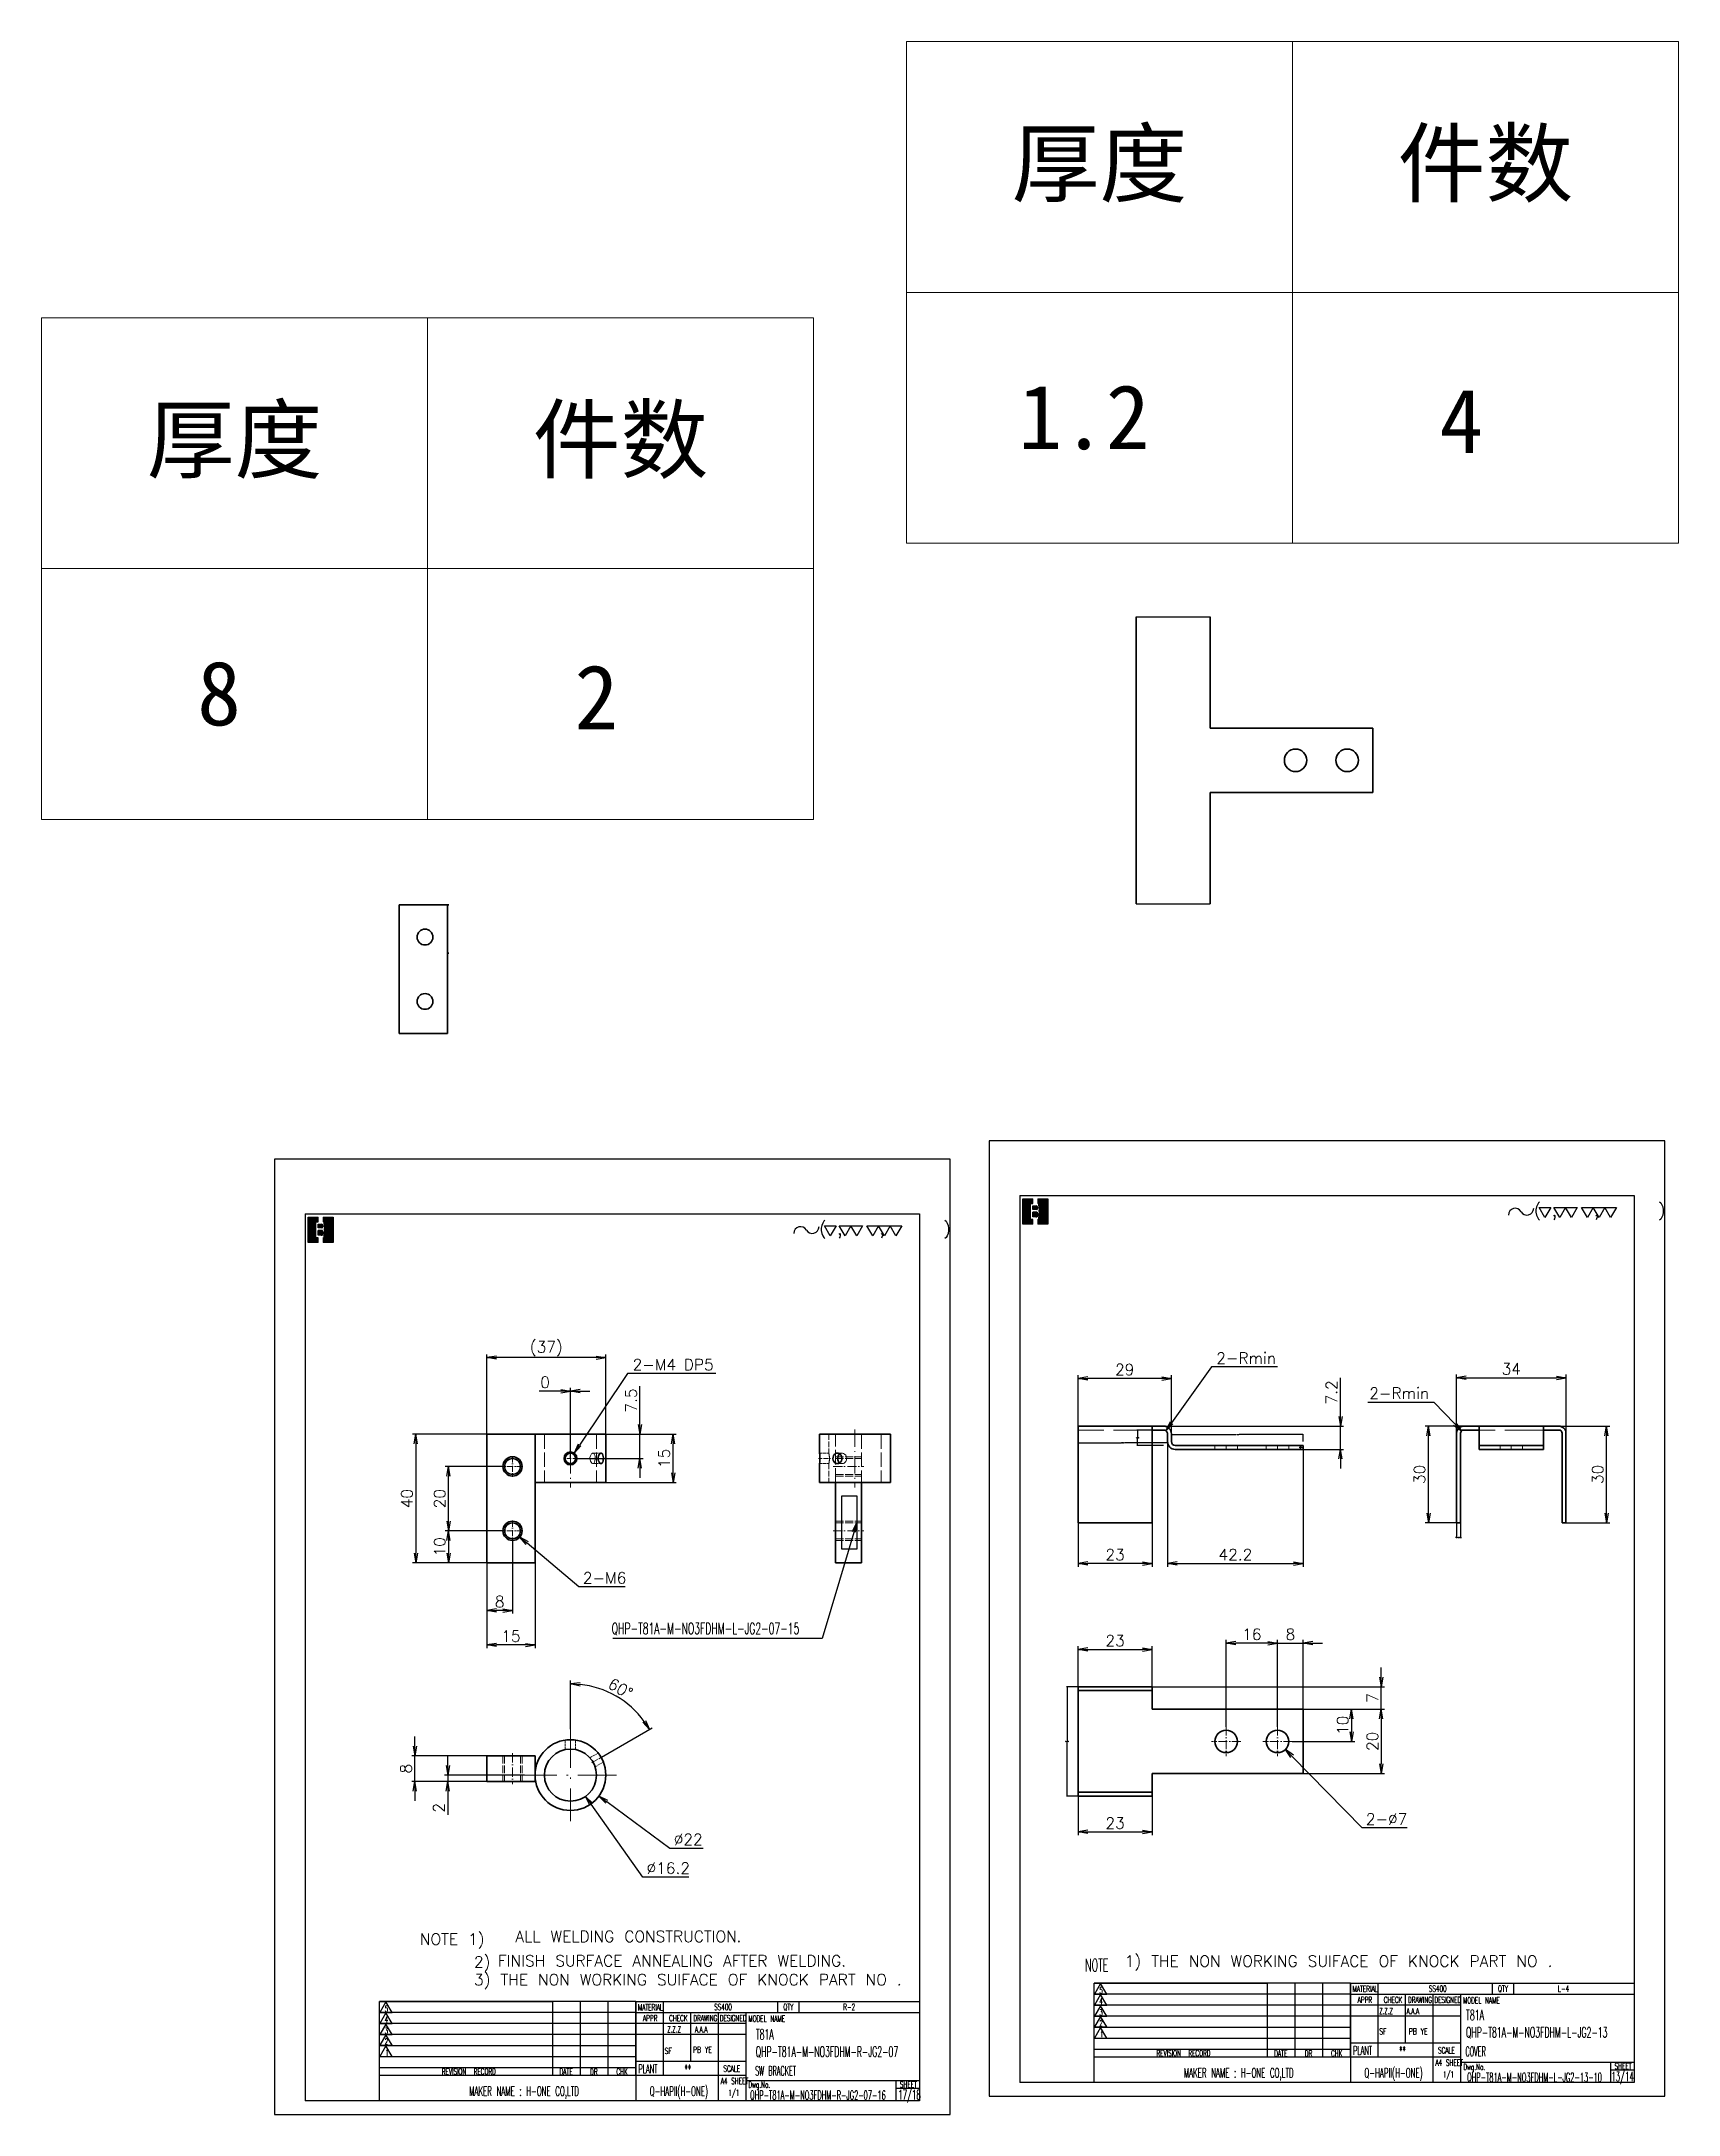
# Model space of a CAD drawing. Header units: inches. Extents: x -47 to 3258, y 12 to 1627.
# Drawn here: x -47 to 462, y 12 to 657 of the extents above; entities that cross this region are included whole.
import ezdxf
from ezdxf.enums import TextEntityAlignment as Align

# ---------------------------------------------------------------- set-up
doc = ezdxf.new("R2010")
doc.units = ezdxf.units.IN
doc.header["$MEASUREMENT"] = 0
for name, pattern in [('AM_ISO02W050', [7.5, 6, -1.5]), ('AM_ISO08W050', [18, 12, -1.5, 3, -1.5]), ('DASHDOT', [18.5, 12, -3, 0.5, -3]), ('DASHED', [15, 12, -3])]:
    doc.linetypes.add(name, pattern=pattern)
for name, color, linetype, lineweight in [('AM_7', 2, 'AM_ISO08W050', 25), ('AM_HID', 1, 'AM_ISO02W050', 25), ('标注线', 3, 'Continuous', 18)]:
    doc.layers.add(name, color=color, linetype=linetype, lineweight=lineweight)
for name, color, linetype in [('list', 3, 'Continuous'), ('title_frame', 7, 'Continuous'), ('word_dim', 253, 'Continuous')]:
    doc.layers.add(name, color=color, linetype=linetype)
doc.styles.add('MX_NOTE_STANDARD', font='txt.shx', dxfattribs={"bigfont": 'bigfont.shx'})
doc.styles.get("Standard").update_dxf_attribs({"font": 'txt', "bigfont": 'gbcbig.shx'})
doc.styles.add('宋体', font='')
doc.styles.get('宋体').set_extended_font_data('SimSun')
doc.dimstyles.get("Standard").update_dxf_attribs({"dimtxt": 0.18, "dimasz": 0.18, "dimexe": 0.18, "dimexo": 0.0625, "dimgap": 0.09, "dimtad": 0, "dimtih": 1, "dimtoh": 1, "dimdec": 4, "dimzin": 0, "dimdsep": 46, "dimtxsty": 'Standard', "dimcen": 0.09, "dimadec": 0, "dimazin": 0, "dimtfac": 1, "dimtdec": 4, "dimtofl": 0, "dimtmove": 0, "dimatfit": 3, "dimfxl": 1, "dimtolj": 1, "dimtzin": 0, "dimarcsym": 0})
doc.dimstyles.new('STANDARD 1-1', dxfattribs={"dimtxt": 3.5, "dimasz": 3, "dimexe": 1, "dimexo": 0, "dimgap": 1, "dimtad": 3, "dimdsep": 46, "dimtxsty": 'Standard', "dimblk1": 'OPEN', "dimblk2": 'OPEN', "dimsah": 1, "dimcen": 0, "dimclrd": 256, "dimclre": 256, "dimclrt": 3, "dimazin": 2, "dimtfac": 1, "dimtmove": 0, "dimatfit": 3, "dimldrblk": 'OPEN', "dimfxl": 1, "dimtolj": 1, "dimlwd": 25, "dimlwe": 25, "dimarcsym": 0})
doc.dimstyles.new('STANDARD 1-1$2', dxfattribs={"dimtxt": 3.5, "dimasz": 3, "dimexe": 1, "dimexo": 0, "dimgap": 1, "dimtad": 3, "dimtoh": 1, "dimdsep": 46, "dimtxsty": 'Standard', "dimblk1": 'OPEN', "dimblk2": 'OPEN', "dimsah": 1, "dimcen": 0, "dimclrd": 256, "dimclre": 256, "dimclrt": 3, "dimazin": 2, "dimtfac": 1, "dimtmove": 0, "dimatfit": 3, "dimldrblk": 'OPEN', "dimfxl": 1, "dimtolj": 1, "dimlwd": 25, "dimlwe": 25, "dimarcsym": 0})
doc.dimstyles.new('STANDARD 1-1$3', dxfattribs={"dimtxt": 3.5, "dimasz": 3, "dimexe": 1, "dimexo": 0, "dimgap": 1, "dimtad": 3, "dimtoh": 1, "dimdsep": 46, "dimtxsty": 'Standard', "dimblk1": 'OPEN', "dimblk2": 'OPEN', "dimsah": 1, "dimcen": 0, "dimclrd": 256, "dimclre": 256, "dimclrt": 3, "dimazin": 2, "dimtfac": 1, "dimtofl": 0, "dimtmove": 0, "dimatfit": 3, "dimldrblk": 'OPEN', "dimfxl": 1, "dimtolj": 1, "dimlwd": 25, "dimlwe": 25, "dimarcsym": 0})
doc.dimstyles.new('STANDARD 1-1$4', dxfattribs={"dimtxt": 3.5, "dimasz": 3, "dimexe": 1, "dimexo": 0, "dimgap": 1, "dimtad": 3, "dimtoh": 1, "dimdsep": 46, "dimtxsty": 'Standard', "dimblk1": 'OPEN', "dimblk2": 'OPEN', "dimsah": 1, "dimcen": 0, "dimclrd": 256, "dimclre": 256, "dimclrt": 3, "dimazin": 2, "dimtfac": 1, "dimtofl": 0, "dimtmove": 0, "dimatfit": 3, "dimldrblk": 'OPEN', "dimfxl": 1, "dimtolj": 1, "dimlwd": 25, "dimlwe": 25, "dimarcsym": 0})

msp = doc.modelspace()

# ---------------------------------------------------------------- texts
at = {"layer": 'list', "linetype": 'Continuous', "ltscale": 2}
for s, p in [('2) ', (87.85323, 57.86699)), ('FINISH SURFACE ANNEALING AFTER WELDING.', (95.31929, 58.24113))]:
    msp.add_text(s, height=3.5, dxfattribs=at).set_placement(p)
at = {"layer": 'title_frame', "color": 3, "linetype": 'Continuous'}
for p in [(195.13061, 285.76181), (417.26471, 291.46982)]:
    msp.add_text('( ,   ,     )', height=3.75, dxfattribs=at).set_placement(p)
at = {"layer": 'title_frame', "color": 3, "style": 'MX_NOTE_STANDARD'}
for s, height, width, p in [('NOTE', 3.92, 0.545, (277.81767, 56.65236)), ('5', 1.87964, 0.545, (282.23409, 49.87186)), ('MATERIAL', 1.933344, 0.545, (360.94594, 50.29582)), ('SS400', 1.933344, 0.545, (384.64718, 50.37975)), ('QTY', 1.933344, 0.545, (406.14694, 50.37975)), ('L-4', 1.933344, 0.545, (424.77476, 50.37975)), ('5', 1.87964, 0.545, (60.09999, 44.16386)), ('MATERIAL', 1.933344, 0.545, (138.81184, 44.58782)), ('SS400', 1.933344, 0.545, (162.51308, 44.67174)), ('QTY', 1.933344, 0.545, (184.01284, 44.67174)), ('R-2', 1.933344, 0.545, (202.64066, 44.67174)), ('4', 1.87964, 0.545, (282.23409, 46.46412)), ('APPR', 1.933344, 0.545, (362.54162, 46.89407)), ('Z.Z.Z', 1.862, 0.545, (369.21527, 43.42772)), ('CHECK', 1.933344, 0.545, (370.63748, 46.89407)), ('A.A.A', 1.862, 0.545, (377.70886, 43.42772)), ('DRAWING', 1.933344, 0.545, (378.15698, 46.89407)), ('DESIGNED', 1.933344, 0.545, (386.34846, 46.89407)), ('MODEL NAME', 1.933344, 0.545, (395.2769, 46.74671)), ('4', 1.87964, 0.545, (60.09999, 40.75611)), ('3', 1.87964, 0.545, (60.09999, 37.29716)), ('APPR', 1.933344, 0.545, (140.40752, 41.18606)), ('Z.Z.Z', 1.862, 0.545, (147.93934, 37.71971)), ('CHECK', 1.933344, 0.545, (148.50338, 41.18606)), ('DRAWING', 1.933344, 0.545, (156.02288, 41.18606)), ('A.A.A', 1.862, 0.545, (156.51434, 37.71971)), ('DESIGNED', 1.933344, 0.545, (164.21436, 41.18606)), ('MODEL NAME', 1.933344, 0.545, (173.1428, 41.03871)), ('T81A', 3.234, 0.545, (175.44076, 35.50524)), ('3', 1.87964, 0.545, (282.23409, 43.00517)), ('2', 1.87964, 0.545, (282.23409, 39.66029)), ('SF', 1.862, 0.6, (369.2416, 37.12787)), ('PB YE', 1.862, 0.6, (378.44138, 37.12787)), ('T81A', 3.234, 0.545, (396.19893, 41.51673)), ('QHP-T81A-M-NO3FDHM-L-JG2-13', 3.234, 0.545, (396.19893, 36.15037)), ('2', 1.87964, 0.545, (60.09999, 33.95228)), ('1', 1.87964, 0.545, (60.29623, 30.49333)), ('SF', 1.862, 0.6, (147.13634, 31.04041)), ('PB YE', 1.862, 0.6, (155.94482, 31.41986)), ('QHP-T81A-M-NO3FDHM-R-JG2-07', 3.234, 0.545, (175.44076, 30.13888)), ('1', 1.87964, 0.545, (282.43033, 36.20134)), ('REVISION  RECORD', 1.933344, 0.545, (299.97266, 30.31463)), ('PLANT', 2.6852, 0.545, (361.10987, 30.7513)), ('**', 2.6852, 0.545, (375.46677, 30.7513)), ('SCALE', 1.933344, 0.545, (387.52443, 31.19191)), ('COVER', 2.94, 0.5, (396.01061, 30.35878)), ('REVISION  RECORD', 1.933344, 0.545, (77.83856, 24.60662)), ('DATE', 1.933344, 0.545, (114.45201, 24.52677)), ('DR', 1.933344, 0.545, (123.946, 24.51655)), ('CHK', 1.933344, 0.545, (132.12264, 24.54931)), ('PLANT', 2.6852, 0.545, (138.97577, 25.04329)), ('**', 2.6852, 0.545, (153.33267, 25.04329)), ('SCALE', 1.933344, 0.545, (165.39033, 25.48391)), ('SW BRACKET', 2.94, 0.5, (175.25244, 24.34729)), ('MAKER NAME : H-ONE CO,LTD ', 2.94, 0.545, (308.47829, 23.72404)), ('DATE', 1.933344, 0.545, (336.58611, 30.23477)), ('DR', 1.933344, 0.545, (346.0801, 30.22456)), ('CHK', 1.933344, 0.545, (354.25673, 30.25732)), ('Q-HAPII(H-ONE)', 2.94, 0.545, (364.62969, 23.67578)), ('A4 SHEET', 1.933344, 0.545, (386.70342, 27.37437)), ('1/1', 1.933344, 0.545, (389.05517, 23.69507)), ('Dwg.No.', 1.933344, 0.545, (395.36275, 26.05547)), ('13/14', 2.94, 0.545, (441.34151, 22.57345)), ('SHEET', 1.933344, 0.545, (442.36373, 26.28486)), ('MAKER NAME : H-ONE CO,LTD ', 2.94, 0.545, (86.34419, 18.01603)), ('Q-HAPII(H-ONE)', 2.94, 0.545, (142.4956, 17.96777)), ('A4 SHEET', 1.933344, 0.545, (164.56932, 21.66636)), ('1/1', 1.933344, 0.545, (166.92107, 17.98706)), ('Dwg.No.', 1.933344, 0.545, (173.12477, 20.52054)), ('QHP-T81A-M-NO3FDHM-R-JG2-07-16', 2.8, 0.441, (173.66139, 16.82422)), ('17/18', 2.94, 0.545, (219.72493, 16.91565)), ('SHEET', 1.933344, 0.545, (220.22963, 20.57685)), ('QHP-T81A-M-NO3FDHM-L-JG2-13-10', 2.8, 0.441, (396.52732, 22.38482))]:
    msp.add_text(s, height=height, dxfattribs=dict(at, width=width)).set_placement(p)
at = {"layer": 'title_frame', "color": 3, "insert": (290.13173, 61.60679), "char_height": 3.5, "width": 176.0668255, "attachment_point": 1}
msp.add_mtext('1) THE NON WORKING SUIFACE OF KNOCK PART NO .', dxfattribs=at)
at = {"layer": 'word_dim', "color": 3, "linetype": 'Continuous'}
msp.add_text('NOTE 1) ', height=3.5, dxfattribs=at).set_placement((71.04305, 64.95537))
at = {"layer": 'word_dim', "color": 3, "ltscale": 2, "insert": (130.67111, 161.20666), "char_height": 3.5, "attachment_point": 7}
msp.add_mtext('{\\W0.6;QHP-T81A-M-NO3FDHM-L-JG2-07-\\Fromans,bigfont|c134;15}', dxfattribs=at)
at = {"layer": 'word_dim', "color": 3, "char_height": 3.5, "attachment_point": 1}
for s, insert, width in [('    ALL WELDING CONSTRUCTION.', (88.25474, 69.32663), 151.6666667), ('3) THE NON WORKING SUIFACE OF KNOCK PART NO .', (87.8728, 55.88052), 176.0668255)]:
    msp.add_mtext(s, dxfattribs=dict(at, insert=insert, width=width))

# ---------------------------------------------------------------- blocks, each defined once
blk = doc.blocks.new('B機密ﾏｰｸ')
blk.add_hatch(color=1).paths.add_polyline_path([(0.4, 0.815), (0.4, 1), (0, 1), (0, 0), (0.4, 0), (0.4, 0.185), (0.3, 0.185), (0.3, 0.815)])
h = blk.add_hatch(color=1)
edge = h.paths.add_edge_path()
edge.add_line((0.6, 1), (0.6, 0.814))
edge.add_arc((0.585, 0.67), 0.145, 0, 84.06223, ccw=False)
edge.add_arc((0.585, 0.67), 0.145, -69.82873, 0, ccw=False)
edge.add_line((0.635, 0.534), (0.635, 0.512))
edge.add_arc((0.57, 0.355), 0.17, 0, 67.52049, ccw=False)
edge.add_arc((0.57, 0.355), 0.17, -79.83575, 0, ccw=False)
edge.add_line((0.6, 0.188), (0.6, 0))
edge.add_line((0.6, 0), (1, 0))
edge.add_line((1, 0), (1, 1))
edge.add_line((1, 1), (0.6, 1))
h = blk.add_hatch(color=1)
edge = h.paths.add_edge_path()
edge.add_arc((0.53, 0.645), 0.07, 360, 450)
edge.add_line((0.53, 0.715), (0.4, 0.715))
edge.add_line((0.4, 0.715), (0.4, 0.575))
edge.add_line((0.4, 0.575), (0.53, 0.575))
edge.add_arc((0.53, 0.645), 0.07, 270, 360)
h = blk.add_hatch(color=1)
edge = h.paths.add_edge_path()
edge.add_arc((0.515, 0.38), 0.095, 0, 90)
edge.add_line((0.515, 0.475), (0.4, 0.475))
edge.add_line((0.4, 0.475), (0.4, 0.285))
edge.add_line((0.4, 0.285), (0.515, 0.285))
edge.add_arc((0.515, 0.38), 0.095, 270, 360)
at = {"color": 1}
for p, q in [((0, 0), (0, 1)), ((0, 1), (0.4, 1)), ((0.3, 0.815), (0.4, 0.815)), ((0.3, 0.185), (0.3, 0.815)), ((0.4, 0.815), (0.4, 1)), ((0.6, 1), (0.6, 0.814)), ((0.6, 1), (1, 1)), ((1, 1), (1, 0)), ((0.4, 0.185), (0.3, 0.185)), ((0.4, 0.715), (0.53, 0.715)), ((0.4, 0.575), (0.4, 0.715)), ((0.53, 0.575), (0.4, 0.575)), ((0.515, 0.475), (0.4, 0.475)), ((0.4, 0.285), (0.4, 0.475)), ((0.515, 0.285), (0.4, 0.285)), ((0.4, 0), (0.4, 0.185)), ((0.57, 0.525), (0.57, 0.525)), ((0.6, 0.645), (0.6, 0.645)), ((0.6, 0.188), (0.6, 0)), ((0.61, 0.38), (0.61, 0.38)), ((0.635, 0.534), (0.635, 0.512)), ((0.73, 0.67), (0.73, 0.67)), ((0.74, 0.355), (0.74, 0.355)), ((0.4, 0), (0, 0)), ((1, 0), (0.6, 0))]:
    blk.add_line(p, q, dxfattribs=at)
for centre, radius, start, end in [((0.585, 0.67), 0.145, 360, 84.06223), ((0.515, 0.38), 0.095, 0, 90), ((0.515, 0.38), 0.095, 270, 0), ((0.53, 0.645), 0.07, 360, 90), ((0.53, 0.645), 0.07, 270, 360), ((0.57, 0.355), 0.17, 280.16425, 0), ((0.585, 0.67), 0.145, 290.17127, 0), ((0.57, 0.355), 0.17, 0, 67.52049)]:
    blk.add_arc(centre, radius, start, end, dxfattribs=at)
blk.add_attdef('B機密ﾏｰｸ', (-0.086, 1.075), '', height=0.2)
blk = doc.blocks.new('shiage0')
at = {"layer": 'word_dim', "color": 3, "linetype": 'Continuous'}
for centre, start, end in [((1.69, 0), 30, 180), ((4.61, 1.69), 210, 0)]:
    blk.add_arc(centre, 1.69, start, end, dxfattribs=at)
blk = doc.blocks.new('_Open')
at = {"color": 0, "lineweight": -2}
for p, q in [((-1, 0.17), (0, 0)), ((-1, -0.17), (0, 0)), ((0, 0), (-1, 0))]:
    blk.add_line(p, q, dxfattribs=at)
blk = doc.blocks.new('*D5')
at = {"layer": 'DEFPOINTS', "color": 0, "ltscale": 2, "transparency": 16777216}
for p in [(116.72, 214.51), (118.95, 217.83)]:
    blk.add_point(p, dxfattribs=at)
at = {"layer": 'word_dim', "lineweight": 25, "ltscale": 2, "transparency": 16777216}
for p, q in [((135.55, 242.57), (120.62, 220.32)), ((162.98, 242.57), (135.55, 242.57))]:
    blk.add_line(p, q, dxfattribs=at)
at = {"layer": 'word_dim', "lineweight": 25, "ltscale": 2, "transparency": 16777216, "xscale": 3, "yscale": 3, "zscale": 3, "rotation": 236.143664553169}
blk.add_blockref('_Open', (118.95, 217.83), dxfattribs=at)
at = {"layer": 'word_dim', "color": 3, "lineweight": 35, "ltscale": 2, "transparency": 16777216, "insert": (149.77, 245.32), "char_height": 3.5, "attachment_point": 5}
blk.add_mtext('\\A1;{\\Fromans,bigfont|c134;2-M4 DP5}', dxfattribs=at)
blk = doc.blocks.new('*D6')
at = {"layer": 'DEFPOINTS', "color": 0, "ltscale": 2, "transparency": 16777216}
for p in [(91.84, 223.67), (69.76, 183.67), (91.84, 183.67)]:
    blk.add_point(p, dxfattribs=at)
at = {"layer": 'word_dim', "lineweight": 25, "ltscale": 2, "transparency": 16777216}
for p, q in [((91.84, 223.67), (68.76, 223.67)), ((69.76, 220.67), (69.76, 186.67)), ((91.84, 183.67), (68.76, 183.67))]:
    blk.add_line(p, q, dxfattribs=at)
at = {"layer": 'word_dim', "lineweight": 25, "ltscale": 2, "transparency": 16777216, "xscale": 3, "yscale": 3, "zscale": 3}
for p, rotation in [((69.76, 223.67), 90), ((69.76, 183.67), 270)]:
    blk.add_blockref('_Open', p, dxfattribs=dict(at, rotation=rotation))
at = {"layer": 'word_dim', "color": 3, "lineweight": 35, "ltscale": 2, "transparency": 16777216, "insert": (67.01, 203.67), "char_height": 3.5, "attachment_point": 5, "rotation": 90}
blk.add_mtext('\\A1;40', dxfattribs=at)
blk = doc.blocks.new('*D7')
at = {"layer": 'DEFPOINTS', "color": 0, "ltscale": 2, "transparency": 16777216}
for p in [(91.84, 247.49), (91.84, 223.67), (128.84, 223.67)]:
    blk.add_point(p, dxfattribs=at)
at = {"layer": 'word_dim', "lineweight": 25, "ltscale": 2, "transparency": 16777216}
for p, q in [((91.84, 223.67), (91.84, 248.49)), ((125.84, 247.49), (94.84, 247.49)), ((128.84, 223.67), (128.84, 248.49))]:
    blk.add_line(p, q, dxfattribs=at)
at = {"layer": 'word_dim', "lineweight": 25, "ltscale": 2, "transparency": 16777216, "xscale": 3, "yscale": 3, "zscale": 3, "rotation": 180}
blk.add_blockref('_Open', (91.84, 247.49), dxfattribs=at)
at = {"layer": 'word_dim', "lineweight": 25, "ltscale": 2, "transparency": 16777216, "xscale": 3, "yscale": 3, "zscale": 3}
blk.add_blockref('_Open', (128.84, 247.49), dxfattribs=at)
at = {"layer": 'word_dim', "color": 3, "lineweight": 35, "ltscale": 2, "transparency": 16777216, "insert": (110.34, 250.24), "char_height": 3.5, "attachment_point": 5}
blk.add_mtext('\\A1;(37)', dxfattribs=at)
blk = doc.blocks.new('*D8')
at = {"layer": 'DEFPOINTS', "color": 0, "ltscale": 2, "transparency": 16777216}
for p in [(128.84, 223.67), (149.74, 223.67), (128.84, 208.67)]:
    blk.add_point(p, dxfattribs=at)
at = {"layer": 'word_dim', "lineweight": 25, "ltscale": 2, "transparency": 16777216}
for p, q in [((128.84, 223.67), (150.74, 223.67)), ((149.74, 211.67), (149.74, 220.67)), ((128.84, 208.67), (150.74, 208.67))]:
    blk.add_line(p, q, dxfattribs=at)
at = {"layer": 'word_dim', "lineweight": 25, "ltscale": 2, "transparency": 16777216, "xscale": 3, "yscale": 3, "zscale": 3}
for p, rotation in [((149.74, 223.67), 90), ((149.74, 208.67), 270)]:
    blk.add_blockref('_Open', p, dxfattribs=dict(at, rotation=rotation))
at = {"layer": 'word_dim', "color": 3, "lineweight": 35, "ltscale": 2, "transparency": 16777216, "insert": (146.99, 216.17), "char_height": 3.5, "attachment_point": 5, "rotation": 90}
blk.add_mtext('\\A1;15', dxfattribs=at)
blk = doc.blocks.new('*D9')
at = {"layer": 'DEFPOINTS', "color": 0, "ltscale": 2, "transparency": 16777216}
for p in [(128.84, 223.67), (139.44, 223.67), (119.95, 216.17)]:
    blk.add_point(p, dxfattribs=at)
at = {"layer": 'word_dim', "lineweight": 25, "ltscale": 2, "transparency": 16777216}
for p, q in [((139.44, 226.67), (139.44, 238.67)), ((128.84, 223.67), (140.44, 223.67)), ((139.44, 216.17), (139.44, 223.67)), ((119.95, 216.17), (140.44, 216.17)), ((139.44, 213.17), (139.44, 210.17))]:
    blk.add_line(p, q, dxfattribs=at)
at = {"layer": 'word_dim', "lineweight": 25, "ltscale": 2, "transparency": 16777216, "xscale": 3, "yscale": 3, "zscale": 3}
for p, rotation in [((139.44, 223.67), 270), ((139.44, 216.17), 90)]:
    blk.add_blockref('_Open', p, dxfattribs=dict(at, rotation=rotation))
at = {"layer": 'word_dim', "color": 3, "lineweight": 35, "ltscale": 2, "transparency": 16777216, "insert": (136.69, 234.17), "char_height": 3.5, "attachment_point": 5, "rotation": 90}
blk.add_mtext('\\A1;7.5', dxfattribs=at)
blk = doc.blocks.new('*D10')
at = {"layer": 'DEFPOINTS', "color": 0, "ltscale": 2, "transparency": 16777216}
for p in [(117.84, 237.08), (117.84, 225.17), (117.84, 216.17)]:
    blk.add_point(p, dxfattribs=at)
at = {"layer": 'word_dim', "lineweight": 25, "ltscale": 2, "transparency": 16777216}
for p, q in [((114.84, 237.08), (108.09, 237.08)), ((117.84, 216.17), (117.84, 238.08)), ((117.84, 225.17), (117.84, 238.08)), ((117.84, 237.08), (117.84, 237.08)), ((120.84, 237.08), (123.84, 237.08))]:
    blk.add_line(p, q, dxfattribs=at)
at = {"layer": 'word_dim', "lineweight": 25, "ltscale": 2, "transparency": 16777216, "xscale": 3, "yscale": 3, "zscale": 3}
blk.add_blockref('_Open', (117.84, 237.08), dxfattribs=at)
at = {"layer": 'word_dim', "lineweight": 25, "ltscale": 2, "transparency": 16777216, "xscale": 3, "yscale": 3, "zscale": 3, "rotation": 180}
blk.add_blockref('_Open', (117.84, 237.08), dxfattribs=at)
at = {"layer": 'word_dim', "color": 3, "lineweight": 35, "ltscale": 2, "transparency": 16777216, "insert": (109.96, 239.83), "char_height": 3.5, "attachment_point": 5}
blk.add_mtext('\\A1;0', dxfattribs=at)
blk = doc.blocks.new('*D11')
at = {"layer": 'DEFPOINTS', "color": 0, "ltscale": 2, "transparency": 16777216}
for p in [(91.84, 183.67), (106.84, 183.67), (91.84, 158.17)]:
    blk.add_point(p, dxfattribs=at)
at = {"layer": 'word_dim', "lineweight": 25, "ltscale": 2, "transparency": 16777216}
for p, q in [((91.84, 183.67), (91.84, 157.17)), ((106.84, 183.67), (106.84, 157.17)), ((103.84, 158.17), (94.84, 158.17))]:
    blk.add_line(p, q, dxfattribs=at)
at = {"layer": 'word_dim', "lineweight": 25, "ltscale": 2, "transparency": 16777216, "xscale": 3, "yscale": 3, "zscale": 3, "rotation": 180}
blk.add_blockref('_Open', (91.84, 158.17), dxfattribs=at)
at = {"layer": 'word_dim', "lineweight": 25, "ltscale": 2, "transparency": 16777216, "xscale": 3, "yscale": 3, "zscale": 3}
blk.add_blockref('_Open', (106.84, 158.17), dxfattribs=at)
at = {"layer": 'word_dim', "color": 3, "lineweight": 35, "ltscale": 2, "transparency": 16777216, "insert": (99.34, 160.92), "char_height": 3.5, "attachment_point": 5}
blk.add_mtext('\\A1;15', dxfattribs=at)
blk = doc.blocks.new('*D12')
at = {"layer": 'DEFPOINTS', "color": 0, "ltscale": 2, "transparency": 16777216}
for p in [(96.64, 193.67), (79.95, 183.67), (91.84, 183.67)]:
    blk.add_point(p, dxfattribs=at)
at = {"layer": 'word_dim', "lineweight": 25, "ltscale": 2, "transparency": 16777216}
for p, q in [((96.64, 193.67), (78.95, 193.67)), ((79.95, 190.67), (79.95, 186.67)), ((91.84, 183.67), (78.95, 183.67))]:
    blk.add_line(p, q, dxfattribs=at)
at = {"layer": 'word_dim', "lineweight": 25, "ltscale": 2, "transparency": 16777216, "xscale": 3, "yscale": 3, "zscale": 3}
for p, rotation in [((79.95, 193.67), 90), ((79.95, 183.67), 270)]:
    blk.add_blockref('_Open', p, dxfattribs=dict(at, rotation=rotation))
at = {"layer": 'word_dim', "color": 3, "lineweight": 35, "ltscale": 2, "transparency": 16777216, "insert": (77.2, 188.67), "char_height": 3.5, "attachment_point": 5, "rotation": 90}
blk.add_mtext('\\A1;10', dxfattribs=at)
blk = doc.blocks.new('*D13')
at = {"layer": 'DEFPOINTS', "color": 0, "ltscale": 2, "transparency": 16777216}
for p in [(79.95, 213.67), (96.64, 213.67), (96.64, 193.67)]:
    blk.add_point(p, dxfattribs=at)
at = {"layer": 'word_dim', "lineweight": 25, "ltscale": 2, "transparency": 16777216}
for p, q in [((96.64, 213.67), (78.95, 213.67)), ((79.95, 196.67), (79.95, 210.67)), ((96.64, 193.67), (78.95, 193.67))]:
    blk.add_line(p, q, dxfattribs=at)
at = {"layer": 'word_dim', "lineweight": 25, "ltscale": 2, "transparency": 16777216, "xscale": 3, "yscale": 3, "zscale": 3}
for p, rotation in [((79.95, 213.67), 90), ((79.95, 193.67), 270)]:
    blk.add_blockref('_Open', p, dxfattribs=dict(at, rotation=rotation))
at = {"layer": 'word_dim', "color": 3, "lineweight": 35, "ltscale": 2, "transparency": 16777216, "insert": (77.2, 203.67), "char_height": 3.5, "attachment_point": 5, "rotation": 90}
blk.add_mtext('\\A1;20', dxfattribs=at)
blk = doc.blocks.new('*D14')
at = {"layer": 'DEFPOINTS', "color": 0, "ltscale": 2, "transparency": 16777216}
for p in [(99.84, 190.47), (91.84, 183.67), (91.84, 168.91)]:
    blk.add_point(p, dxfattribs=at)
at = {"layer": 'word_dim', "lineweight": 25, "ltscale": 2, "transparency": 16777216}
for p, q in [((99.84, 190.47), (99.84, 167.91)), ((91.84, 183.67), (91.84, 167.91)), ((96.84, 168.91), (94.84, 168.91))]:
    blk.add_line(p, q, dxfattribs=at)
at = {"layer": 'word_dim', "lineweight": 25, "ltscale": 2, "transparency": 16777216, "xscale": 3, "yscale": 3, "zscale": 3, "rotation": 180}
blk.add_blockref('_Open', (91.84, 168.91), dxfattribs=at)
at = {"layer": 'word_dim', "lineweight": 25, "ltscale": 2, "transparency": 16777216, "xscale": 3, "yscale": 3, "zscale": 3}
blk.add_blockref('_Open', (99.84, 168.91), dxfattribs=at)
at = {"layer": 'word_dim', "color": 3, "lineweight": 35, "ltscale": 2, "transparency": 16777216, "insert": (95.84, 171.66), "char_height": 3.5, "attachment_point": 5}
blk.add_mtext('\\A1;8', dxfattribs=at)
blk = doc.blocks.new('*D15')
at = {"layer": 'DEFPOINTS', "color": 0, "ltscale": 2, "transparency": 16777216}
for p in [(97.55, 195.6), (102.13, 191.73)]:
    blk.add_point(p, dxfattribs=at)
at = {"layer": 'word_dim', "lineweight": 25, "ltscale": 2, "transparency": 16777216}
for p, q in [((120.45, 176.27), (104.42, 189.8)), ((134.87, 176.27), (120.45, 176.27))]:
    blk.add_line(p, q, dxfattribs=at)
at = {"layer": 'word_dim', "lineweight": 25, "ltscale": 2, "transparency": 16777216, "xscale": 3, "yscale": 3, "zscale": 3, "rotation": 139.8345215544454}
blk.add_blockref('_Open', (102.13, 191.73), dxfattribs=at)
at = {"layer": 'word_dim', "color": 3, "ltscale": 2, "transparency": 16777216, "insert": (128.45, 179.02), "char_height": 3.5, "attachment_point": 5}
blk.add_mtext('\\A1;2-M6', dxfattribs=at)
blk = doc.blocks.new('A$C78DE67E4')
at = {"layer": 'word_dim', "color": 3, "ltscale": 2}
blk.add_lwpolyline([(-6.2, 4.65), (10.44, 4.65), (10.44, 0), (-6.2, 0)], close=True, dxfattribs=at)
blk = doc.blocks.new('*D16')
at = {"layer": 'DEFPOINTS', "color": 0, "ltscale": 2, "transparency": 16777216}
for p in [(108.98, 124.24), (126.7, 111.2)]:
    blk.add_point(p, dxfattribs=at)
at = {"layer": 'word_dim', "lineweight": 25, "ltscale": 2, "transparency": 16777216}
for p, q in [((148.77, 94.94), (129.11, 109.42)), ((159.1, 94.94), (148.77, 94.94))]:
    blk.add_line(p, q, dxfattribs=at)
at = {"layer": 'word_dim', "lineweight": 25, "ltscale": 2, "transparency": 16777216, "xscale": 3, "yscale": 3, "zscale": 3, "rotation": 143.6337331452996}
blk.add_blockref('_Open', (126.7, 111.2), dxfattribs=at)
at = {"layer": 'word_dim', "color": 3, "lineweight": 35, "ltscale": 2, "transparency": 16777216, "insert": (154.44, 97.69), "char_height": 3.5, "attachment_point": 5}
blk.add_mtext('\\A1;∅22', dxfattribs=at)
blk = doc.blocks.new('*D17')
at = {"layer": 'DEFPOINTS', "color": 0, "ltscale": 2, "transparency": 16777216}
for p in [(113.15, 124.32), (122.53, 111.11)]:
    blk.add_point(p, dxfattribs=at)
at = {"layer": 'word_dim', "lineweight": 25, "ltscale": 2, "transparency": 16777216}
for p, q in [((140.34, 86.03), (124.26, 108.67)), ((154.67, 86.03), (140.34, 86.03))]:
    blk.add_line(p, q, dxfattribs=at)
at = {"layer": 'word_dim', "lineweight": 25, "ltscale": 2, "transparency": 16777216, "xscale": 3, "yscale": 3, "zscale": 3, "rotation": 125.3739887550378}
blk.add_blockref('_Open', (122.53, 111.11), dxfattribs=at)
at = {"layer": 'word_dim', "color": 3, "lineweight": 35, "ltscale": 2, "transparency": 16777216, "insert": (148.25, 88.78), "char_height": 3.5, "attachment_point": 5}
blk.add_mtext('\\A1;∅16.2', dxfattribs=at)
blk = doc.blocks.new('*D18')
at = {"layer": 'DEFPOINTS', "color": 0, "ltscale": 2, "transparency": 16777216}
for p in [(136.07, 139.44), (117.84, 132.02), (127.54, 123.32), (124.45, 121.54), (117.84, 103.42)]:
    blk.add_point(p, dxfattribs=at)
at = {"layer": 'word_dim', "lineweight": 25, "ltscale": 2, "transparency": 16777216}
for p, q in [((117.84, 132.02), (117.84, 147.08)), ((127.54, 123.32), (143.26, 132.4))]:
    blk.add_line(p, q, dxfattribs=at)
blk.add_arc((117.84, 117.72), 28.36, 36.06386, 83.93614, dxfattribs=at)
at = {"layer": 'word_dim', "lineweight": 25, "ltscale": 2, "transparency": 16777216, "xscale": 3, "yscale": 3, "zscale": 3}
for p, rotation in [((117.84, 146.08), 176.9680704648366), ((142.4, 131.9), 303.0319270954249)]:
    blk.add_blockref('_Open', p, dxfattribs=dict(at, rotation=rotation))
at = {"layer": 'word_dim', "color": 3, "lineweight": 35, "ltscale": 2, "transparency": 16777216, "insert": (133.39, 144.66), "char_height": 3.5, "attachment_point": 5, "rotation": 330}
blk.add_mtext('\\A1;60°', dxfattribs=at)
blk = doc.blocks.new('*D19')
at = {"layer": 'DEFPOINTS', "color": 0, "ltscale": 2, "transparency": 16777216}
for p in [(69.5, 123.72), (91.84, 123.72), (91.84, 115.72)]:
    blk.add_point(p, dxfattribs=at)
at = {"layer": 'word_dim', "lineweight": 25, "ltscale": 2, "transparency": 16777216}
for p, q in [((69.5, 126.72), (69.5, 129.72)), ((91.84, 123.72), (68.5, 123.72)), ((69.5, 115.72), (69.5, 123.72)), ((91.84, 115.72), (68.5, 115.72)), ((69.5, 112.72), (69.5, 109.72))]:
    blk.add_line(p, q, dxfattribs=at)
at = {"layer": 'word_dim', "lineweight": 25, "ltscale": 2, "transparency": 16777216, "xscale": 3, "yscale": 3, "zscale": 3}
for p, rotation in [((69.5, 123.72), 270), ((69.5, 115.72), 90)]:
    blk.add_blockref('_Open', p, dxfattribs=dict(at, rotation=rotation))
at = {"layer": 'word_dim', "color": 3, "ltscale": 2, "transparency": 16777216, "insert": (66.75, 119.72), "char_height": 3.5, "attachment_point": 5, "rotation": 90}
blk.add_mtext('\\A1;8', dxfattribs=at)
blk = doc.blocks.new('*D20')
at = {"layer": 'DEFPOINTS', "color": 0, "ltscale": 2, "transparency": 16777216}
for p in [(103.54, 117.72), (79.69, 115.72), (91.84, 115.72)]:
    blk.add_point(p, dxfattribs=at)
at = {"layer": 'word_dim', "lineweight": 25, "ltscale": 2, "transparency": 16777216}
for p, q in [((79.69, 120.72), (79.69, 123.72)), ((103.54, 117.72), (78.69, 117.72)), ((79.69, 117.72), (79.69, 115.72)), ((91.84, 115.72), (78.69, 115.72)), ((79.69, 112.72), (79.69, 105.38))]:
    blk.add_line(p, q, dxfattribs=at)
at = {"layer": 'word_dim', "lineweight": 25, "ltscale": 2, "transparency": 16777216, "xscale": 3, "yscale": 3, "zscale": 3}
for p, rotation in [((79.69, 117.72), 270), ((79.69, 115.72), 90)]:
    blk.add_blockref('_Open', p, dxfattribs=dict(at, rotation=rotation))
at = {"layer": 'word_dim', "color": 3, "ltscale": 2, "transparency": 16777216, "insert": (76.94, 107.55), "char_height": 3.5, "attachment_point": 5, "rotation": 90}
blk.add_mtext('\\A1;2', dxfattribs=at)
blk = doc.blocks.new('*D21')
at = {"layer": 'DEFPOINTS', "color": 0, "ltscale": 2, "transparency": 16777216}
for p in [(384.5, 226.19), (395.48, 226.19), (393.28, 196.19)]:
    blk.add_point(p, dxfattribs=at)
at = {"layer": 'word_dim', "lineweight": 25, "ltscale": 2, "transparency": 16777216}
for p, q in [((395.48, 226.19), (383.5, 226.19)), ((384.5, 199.19), (384.5, 223.19)), ((393.28, 196.19), (383.5, 196.19))]:
    blk.add_line(p, q, dxfattribs=at)
at = {"layer": 'word_dim', "lineweight": 25, "ltscale": 2, "transparency": 16777216, "xscale": 3, "yscale": 3, "zscale": 3}
for p, rotation in [((384.5, 226.19), 90), ((384.5, 196.19), 270)]:
    blk.add_blockref('_Open', p, dxfattribs=dict(at, rotation=rotation))
at = {"layer": 'word_dim', "color": 3, "ltscale": 2, "transparency": 16777216, "insert": (381.75, 211.19), "char_height": 3.5, "attachment_point": 5, "rotation": 90}
blk.add_mtext('\\A1;30', dxfattribs=at)
blk = doc.blocks.new('*D22')
at = {"layer": 'DEFPOINTS', "color": 0, "ltscale": 2, "transparency": 16777216}
for p in [(425.08, 226.19), (439.86, 226.19), (427.28, 196.19)]:
    blk.add_point(p, dxfattribs=at)
at = {"layer": 'word_dim', "lineweight": 25, "ltscale": 2, "transparency": 16777216}
for p, q in [((425.08, 226.19), (440.86, 226.19)), ((439.86, 199.19), (439.86, 223.19)), ((427.28, 196.19), (440.86, 196.19))]:
    blk.add_line(p, q, dxfattribs=at)
at = {"layer": 'word_dim', "lineweight": 25, "ltscale": 2, "transparency": 16777216, "xscale": 3, "yscale": 3, "zscale": 3}
for p, rotation in [((439.86, 226.19), 90), ((439.86, 196.19), 270)]:
    blk.add_blockref('_Open', p, dxfattribs=dict(at, rotation=rotation))
at = {"layer": 'word_dim', "color": 3, "ltscale": 2, "transparency": 16777216, "insert": (437.11, 211.19), "char_height": 3.5, "attachment_point": 5, "rotation": 90}
blk.add_mtext('\\A1;30', dxfattribs=at)
blk = doc.blocks.new('*D23')
at = {"layer": 'DEFPOINTS', "color": 0, "ltscale": 2, "transparency": 16777216}
for p in [(427.28, 241.23), (393.28, 223.99), (427.28, 223.99)]:
    blk.add_point(p, dxfattribs=at)
at = {"layer": 'word_dim', "lineweight": 25, "ltscale": 2, "transparency": 16777216}
for p, q in [((393.28, 223.99), (393.28, 242.23)), ((396.28, 241.23), (424.28, 241.23)), ((427.28, 223.99), (427.28, 242.23))]:
    blk.add_line(p, q, dxfattribs=at)
at = {"layer": 'word_dim', "lineweight": 25, "ltscale": 2, "transparency": 16777216, "xscale": 3, "yscale": 3, "zscale": 3, "rotation": 180}
blk.add_blockref('_Open', (393.28, 241.23), dxfattribs=at)
at = {"layer": 'word_dim', "lineweight": 25, "ltscale": 2, "transparency": 16777216, "xscale": 3, "yscale": 3, "zscale": 3}
blk.add_blockref('_Open', (427.28, 241.23), dxfattribs=at)
at = {"layer": 'word_dim', "color": 3, "ltscale": 2, "transparency": 16777216, "insert": (410.28, 243.98), "char_height": 3.5, "attachment_point": 5}
blk.add_mtext('\\A1;34', dxfattribs=at)
blk = doc.blocks.new('*D24')
at = {"layer": 'DEFPOINTS', "color": 0, "ltscale": 2, "transparency": 16777216}
for p in [(394.78, 224.71), (395.48, 223.99)]:
    blk.add_point(p, dxfattribs=at)
at = {"layer": 'word_dim', "lineweight": 25, "ltscale": 2, "transparency": 16777216}
for p, q in [((365.68, 233.68), (386.18, 233.68)), ((386.18, 233.68), (392.71, 226.88))]:
    blk.add_line(p, q, dxfattribs=at)
at = {"layer": 'word_dim', "lineweight": 25, "ltscale": 2, "transparency": 16777216, "xscale": 3, "yscale": 3, "zscale": 3, "rotation": 313.807398219854}
blk.add_blockref('_Open', (394.78, 224.71), dxfattribs=at)
at = {"layer": 'word_dim', "color": 3, "ltscale": 2, "transparency": 16777216, "insert": (375.43, 236.43), "char_height": 3.5, "attachment_point": 5}
blk.add_mtext('\\A1;{\\Fromans,bigfont|c134;2-Rmin}', dxfattribs=at)
blk = doc.blocks.new('*D25')
at = {"layer": 'DEFPOINTS', "color": 0, "ltscale": 2, "transparency": 16777216}
for p in [(298.62, 145.2), (369.86, 145.2), (345.62, 138.2)]:
    blk.add_point(p, dxfattribs=at)
at = {"layer": 'word_dim', "lineweight": 25, "ltscale": 2, "transparency": 16777216}
for p, q in [((369.86, 148.2), (369.86, 151.2)), ((298.62, 145.2), (370.86, 145.2)), ((369.86, 138.2), (369.86, 145.2)), ((345.62, 138.2), (370.86, 138.2)), ((369.86, 135.2), (369.86, 132.2))]:
    blk.add_line(p, q, dxfattribs=at)
at = {"layer": 'word_dim', "lineweight": 25, "ltscale": 2, "transparency": 16777216, "xscale": 3, "yscale": 3, "zscale": 3}
for p, rotation in [((369.86, 145.2), 270), ((369.86, 138.2), 90)]:
    blk.add_blockref('_Open', p, dxfattribs=dict(at, rotation=rotation))
at = {"layer": 'word_dim', "color": 3, "ltscale": 2, "transparency": 16777216, "insert": (367.11, 141.7), "char_height": 3.5, "attachment_point": 5, "rotation": 90}
blk.add_mtext('\\A1;7', dxfattribs=at)
blk = doc.blocks.new('*D26')
at = {"layer": 'DEFPOINTS', "color": 0, "ltscale": 2, "transparency": 16777216}
for p in [(345.62, 138.2), (345.62, 118.2), (369.86, 118.2)]:
    blk.add_point(p, dxfattribs=at)
at = {"layer": 'word_dim', "lineweight": 25, "ltscale": 2, "transparency": 16777216}
for p, q in [((345.62, 138.2), (370.86, 138.2)), ((369.86, 135.2), (369.86, 121.2)), ((345.62, 118.2), (370.86, 118.2))]:
    blk.add_line(p, q, dxfattribs=at)
at = {"layer": 'word_dim', "lineweight": 25, "ltscale": 2, "transparency": 16777216, "xscale": 3, "yscale": 3, "zscale": 3}
for p, rotation in [((369.86, 138.2), 90), ((369.86, 118.2), 270)]:
    blk.add_blockref('_Open', p, dxfattribs=dict(at, rotation=rotation))
at = {"layer": 'word_dim', "color": 3, "ltscale": 2, "transparency": 16777216, "insert": (367.11, 128.2), "char_height": 3.5, "attachment_point": 5, "rotation": 90}
blk.add_mtext('\\A1;20', dxfattribs=at)
blk = doc.blocks.new('*D27')
at = {"layer": 'DEFPOINTS', "color": 0, "ltscale": 2, "transparency": 16777216}
for p in [(345.62, 138.2), (342.17, 128.2), (360.62, 128.2)]:
    blk.add_point(p, dxfattribs=at)
at = {"layer": 'word_dim', "lineweight": 25, "ltscale": 2, "transparency": 16777216}
for p, q in [((345.62, 138.2), (361.62, 138.2)), ((360.62, 135.2), (360.62, 131.2)), ((342.17, 128.2), (361.62, 128.2))]:
    blk.add_line(p, q, dxfattribs=at)
at = {"layer": 'word_dim', "lineweight": 25, "ltscale": 2, "transparency": 16777216, "xscale": 3, "yscale": 3, "zscale": 3}
for p, rotation in [((360.62, 138.2), 90), ((360.62, 128.2), 270)]:
    blk.add_blockref('_Open', p, dxfattribs=dict(at, rotation=rotation))
at = {"layer": 'word_dim', "color": 3, "ltscale": 2, "transparency": 16777216, "insert": (357.87, 133.2), "char_height": 3.5, "attachment_point": 5, "rotation": 90}
blk.add_mtext('\\A1;10', dxfattribs=at)
blk = doc.blocks.new('*D28')
at = {"layer": 'DEFPOINTS', "color": 0, "ltscale": 2, "transparency": 16777216}
for p in [(345.62, 158.73), (345.62, 138.2), (337.62, 132.75)]:
    blk.add_point(p, dxfattribs=at)
at = {"layer": 'word_dim', "lineweight": 25, "ltscale": 2, "transparency": 16777216}
for p, q in [((334.62, 158.73), (331.62, 158.73)), ((337.62, 132.75), (337.62, 159.73)), ((337.62, 158.73), (345.62, 158.73)), ((345.62, 138.2), (345.62, 159.73)), ((348.62, 158.73), (351.62, 158.73))]:
    blk.add_line(p, q, dxfattribs=at)
at = {"layer": 'word_dim', "lineweight": 25, "ltscale": 2, "transparency": 16777216, "xscale": 3, "yscale": 3, "zscale": 3}
blk.add_blockref('_Open', (337.62, 158.73), dxfattribs=at)
at = {"layer": 'word_dim', "lineweight": 25, "ltscale": 2, "transparency": 16777216, "xscale": 3, "yscale": 3, "zscale": 3, "rotation": 180}
blk.add_blockref('_Open', (345.62, 158.73), dxfattribs=at)
at = {"layer": 'word_dim', "color": 3, "ltscale": 2, "transparency": 16777216, "insert": (341.62, 161.48), "char_height": 3.5, "attachment_point": 5}
blk.add_mtext('\\A1;8', dxfattribs=at)
blk = doc.blocks.new('*D29')
at = {"layer": 'DEFPOINTS', "color": 0, "ltscale": 2, "transparency": 16777216}
for p in [(321.62, 158.73), (321.62, 132.75), (337.62, 132.75)]:
    blk.add_point(p, dxfattribs=at)
at = {"layer": 'word_dim', "lineweight": 25, "ltscale": 2, "transparency": 16777216}
for p, q in [((321.62, 132.75), (321.62, 159.73)), ((334.62, 158.73), (324.62, 158.73)), ((337.62, 132.75), (337.62, 159.73))]:
    blk.add_line(p, q, dxfattribs=at)
at = {"layer": 'word_dim', "lineweight": 25, "ltscale": 2, "transparency": 16777216, "xscale": 3, "yscale": 3, "zscale": 3, "rotation": 180}
blk.add_blockref('_Open', (321.62, 158.73), dxfattribs=at)
at = {"layer": 'word_dim', "lineweight": 25, "ltscale": 2, "transparency": 16777216, "xscale": 3, "yscale": 3, "zscale": 3}
blk.add_blockref('_Open', (337.62, 158.73), dxfattribs=at)
at = {"layer": 'word_dim', "color": 3, "ltscale": 2, "transparency": 16777216, "insert": (329.62, 161.48), "char_height": 3.5, "attachment_point": 5}
blk.add_mtext('\\A1;16', dxfattribs=at)
blk = doc.blocks.new('*D30')
at = {"layer": 'DEFPOINTS', "color": 0, "ltscale": 2, "transparency": 16777216}
for p in [(275.62, 196.19), (298.62, 196.19), (275.62, 183.49)]:
    blk.add_point(p, dxfattribs=at)
at = {"layer": 'word_dim', "lineweight": 25, "ltscale": 2, "transparency": 16777216}
for p, q in [((275.62, 196.19), (275.62, 182.49)), ((298.62, 196.19), (298.62, 182.49)), ((295.62, 183.49), (278.62, 183.49))]:
    blk.add_line(p, q, dxfattribs=at)
at = {"layer": 'word_dim', "lineweight": 25, "ltscale": 2, "transparency": 16777216, "xscale": 3, "yscale": 3, "zscale": 3, "rotation": 180}
blk.add_blockref('_Open', (275.62, 183.49), dxfattribs=at)
at = {"layer": 'word_dim', "lineweight": 25, "ltscale": 2, "transparency": 16777216, "xscale": 3, "yscale": 3, "zscale": 3}
blk.add_blockref('_Open', (298.62, 183.49), dxfattribs=at)
at = {"layer": 'word_dim', "color": 3, "ltscale": 2, "transparency": 16777216, "insert": (287.12, 186.24), "char_height": 3.5, "attachment_point": 5}
blk.add_mtext('\\A1;23', dxfattribs=at)
blk = doc.blocks.new('*D31')
at = {"layer": 'DEFPOINTS', "color": 0, "ltscale": 2, "transparency": 16777216}
for p in [(275.62, 241.02), (275.62, 226.19), (304.62, 223.79)]:
    blk.add_point(p, dxfattribs=at)
at = {"layer": 'word_dim', "lineweight": 25, "ltscale": 2, "transparency": 16777216}
for p, q in [((275.62, 226.19), (275.62, 242.02)), ((301.62, 241.02), (278.62, 241.02)), ((304.62, 223.79), (304.62, 242.02))]:
    blk.add_line(p, q, dxfattribs=at)
at = {"layer": 'word_dim', "lineweight": 25, "ltscale": 2, "transparency": 16777216, "xscale": 3, "yscale": 3, "zscale": 3, "rotation": 180}
blk.add_blockref('_Open', (275.62, 241.02), dxfattribs=at)
at = {"layer": 'word_dim', "lineweight": 25, "ltscale": 2, "transparency": 16777216, "xscale": 3, "yscale": 3, "zscale": 3}
blk.add_blockref('_Open', (304.62, 241.02), dxfattribs=at)
at = {"layer": 'word_dim', "color": 3, "ltscale": 2, "transparency": 16777216, "insert": (290.12, 243.77), "char_height": 3.5, "attachment_point": 5}
blk.add_mtext('\\A1;29', dxfattribs=at)
blk = doc.blocks.new('*D32')
at = {"layer": 'DEFPOINTS', "color": 0, "ltscale": 2, "transparency": 16777216}
for p in [(303.42, 221.39), (345.62, 218.99), (345.62, 183.49)]:
    blk.add_point(p, dxfattribs=at)
at = {"layer": 'word_dim', "lineweight": 25, "ltscale": 2, "transparency": 16777216}
for p, q in [((303.42, 221.39), (303.42, 182.49)), ((345.62, 218.99), (345.62, 182.49)), ((306.42, 183.49), (342.62, 183.49))]:
    blk.add_line(p, q, dxfattribs=at)
at = {"layer": 'word_dim', "lineweight": 25, "ltscale": 2, "transparency": 16777216, "xscale": 3, "yscale": 3, "zscale": 3, "rotation": 180}
blk.add_blockref('_Open', (303.42, 183.49), dxfattribs=at)
at = {"layer": 'word_dim', "lineweight": 25, "ltscale": 2, "transparency": 16777216, "xscale": 3, "yscale": 3, "zscale": 3}
blk.add_blockref('_Open', (345.62, 183.49), dxfattribs=at)
at = {"layer": 'word_dim', "color": 3, "ltscale": 2, "transparency": 16777216, "insert": (324.52, 186.24), "char_height": 3.5, "attachment_point": 5}
blk.add_mtext('\\A1;42.2', dxfattribs=at)
blk = doc.blocks.new('*D33')
at = {"layer": 'DEFPOINTS', "color": 0, "ltscale": 2, "transparency": 16777216}
for p in [(302.22, 226.19), (357.16, 226.19), (345.62, 218.99)]:
    blk.add_point(p, dxfattribs=at)
at = {"layer": 'word_dim', "lineweight": 25, "ltscale": 2, "transparency": 16777216}
for p, q in [((357.16, 229.19), (357.16, 241.19)), ((302.22, 226.19), (358.16, 226.19)), ((357.16, 218.99), (357.16, 226.19)), ((345.62, 218.99), (358.16, 218.99)), ((357.16, 215.99), (357.16, 212.99))]:
    blk.add_line(p, q, dxfattribs=at)
at = {"layer": 'word_dim', "lineweight": 25, "ltscale": 2, "transparency": 16777216, "xscale": 3, "yscale": 3, "zscale": 3}
for p, rotation in [((357.16, 226.19), 270), ((357.16, 218.99), 90)]:
    blk.add_blockref('_Open', p, dxfattribs=dict(at, rotation=rotation))
at = {"layer": 'word_dim', "color": 3, "ltscale": 2, "transparency": 16777216, "insert": (354.41, 236.69), "char_height": 3.5, "attachment_point": 5, "rotation": 90}
blk.add_mtext('\\A1;7.2', dxfattribs=at)
blk = doc.blocks.new('*D34')
at = {"layer": 'DEFPOINTS', "color": 0, "ltscale": 2, "transparency": 16777216}
for p in [(302.22, 223.79), (302.92, 224.76)]:
    blk.add_point(p, dxfattribs=at)
at = {"layer": 'word_dim', "lineweight": 25, "ltscale": 2, "transparency": 16777216}
for p, q in [((317.11, 244.59), (304.67, 227.2)), ((337.61, 244.59), (317.11, 244.59))]:
    blk.add_line(p, q, dxfattribs=at)
at = {"layer": 'word_dim', "lineweight": 25, "ltscale": 2, "transparency": 16777216, "xscale": 3, "yscale": 3, "zscale": 3, "rotation": 234.4113023676771}
blk.add_blockref('_Open', (302.92, 224.76), dxfattribs=at)
at = {"layer": 'word_dim', "color": 3, "ltscale": 2, "transparency": 16777216, "insert": (327.86, 247.34), "char_height": 3.5, "attachment_point": 5}
blk.add_mtext('\\A1;{\\Fromans,bigfont|c134;2-Rmin}', dxfattribs=at)
blk = doc.blocks.new('*D35')
at = {"layer": 'DEFPOINTS', "color": 0, "ltscale": 2, "transparency": 16777216}
for p in [(298.62, 156.76), (275.62, 145.2), (298.62, 145.2)]:
    blk.add_point(p, dxfattribs=at)
at = {"layer": 'word_dim', "lineweight": 25, "ltscale": 2, "transparency": 16777216}
for p, q in [((275.62, 145.2), (275.62, 157.76)), ((278.62, 156.76), (295.62, 156.76)), ((298.62, 145.2), (298.62, 157.76))]:
    blk.add_line(p, q, dxfattribs=at)
at = {"layer": 'word_dim', "lineweight": 25, "ltscale": 2, "transparency": 16777216, "xscale": 3, "yscale": 3, "zscale": 3, "rotation": 180}
blk.add_blockref('_Open', (275.62, 156.76), dxfattribs=at)
at = {"layer": 'word_dim', "lineweight": 25, "ltscale": 2, "transparency": 16777216, "xscale": 3, "yscale": 3, "zscale": 3}
blk.add_blockref('_Open', (298.62, 156.76), dxfattribs=at)
at = {"layer": 'word_dim', "color": 3, "ltscale": 2, "transparency": 16777216, "insert": (287.12, 159.51), "char_height": 3.5, "attachment_point": 5}
blk.add_mtext('\\A1;23', dxfattribs=at)
blk = doc.blocks.new('*D36')
at = {"layer": 'DEFPOINTS', "color": 0, "ltscale": 2, "transparency": 16777216}
for p in [(275.62, 111.2), (298.62, 111.2), (298.62, 100.05)]:
    blk.add_point(p, dxfattribs=at)
at = {"layer": 'word_dim', "lineweight": 25, "ltscale": 2, "transparency": 16777216}
for p, q in [((275.62, 111.2), (275.62, 99.05)), ((298.62, 111.2), (298.62, 99.05)), ((278.62, 100.05), (295.62, 100.05))]:
    blk.add_line(p, q, dxfattribs=at)
at = {"layer": 'word_dim', "lineweight": 25, "ltscale": 2, "transparency": 16777216, "xscale": 3, "yscale": 3, "zscale": 3, "rotation": 180}
blk.add_blockref('_Open', (275.62, 100.05), dxfattribs=at)
at = {"layer": 'word_dim', "lineweight": 25, "ltscale": 2, "transparency": 16777216, "xscale": 3, "yscale": 3, "zscale": 3}
blk.add_blockref('_Open', (298.62, 100.05), dxfattribs=at)
at = {"layer": 'word_dim', "color": 3, "ltscale": 2, "transparency": 16777216, "insert": (287.12, 102.8), "char_height": 3.5, "attachment_point": 5}
blk.add_mtext('\\A1;23', dxfattribs=at)
blk = doc.blocks.new('*D37')
at = {"layer": 'DEFPOINTS', "color": 0, "ltscale": 2, "transparency": 16777216}
for p in [(335.18, 130.7), (340.07, 125.69)]:
    blk.add_point(p, dxfattribs=at)
at = {"layer": 'word_dim', "lineweight": 25, "ltscale": 2, "transparency": 16777216}
for p, q in [((363.9, 101.3), (342.17, 123.55)), ((377.9, 101.3), (363.9, 101.3))]:
    blk.add_line(p, q, dxfattribs=at)
at = {"layer": 'word_dim', "lineweight": 25, "ltscale": 2, "transparency": 16777216, "xscale": 3, "yscale": 3, "zscale": 3, "rotation": 134.3325104139712}
blk.add_blockref('_Open', (340.07, 125.69), dxfattribs=at)
at = {"layer": 'word_dim', "color": 3, "ltscale": 2, "transparency": 16777216, "insert": (371.49, 104.05), "char_height": 3.5, "attachment_point": 5}
blk.add_mtext('\\A1;2-%%c7', dxfattribs=at)
blk = doc.blocks.new('*T93')
at = {"layer": '标注线', "color": 0, "linetype": 'ByBlock', "lineweight": -2, "transparency": 16777216}
for p, q in [((0, 0), (120, 0)), ((0, 0), (0, -78)), ((60, 0), (60, -78)), ((120, 0), (120, -78)), ((0, -39), (120, -39)), ((0, -78), (120, -78))]:
    blk.add_line(p, q, dxfattribs=at)
at = {"layer": '标注线', "color": 0, "transparency": 16777216, "char_height": 10, "width": 57, "attachment_point": 5}
for s, insert in [('{\\fSimSun|b0|i0|c134|p2;厚度}', (30, -19.5)), ('{\\fSimSun|b0|i0|c134|p2;件数}', (90, -19.5))]:
    blk.add_mtext(s, dxfattribs=dict(at, insert=insert))
blk = doc.blocks.new('加工参数')
blk.add_blockref('*T93', (-60, 78))
at = {"layer": '标注线', "color": 0, "style": '宋体'}
for tag, p in [('6', (-32.4, 14.63)), ('1', (26.25, 14.02))]:
    blk.add_attdef(tag, text='', height=10, dxfattribs=at).set_placement(p, align=Align.CENTER)
blk = doc.blocks.new('*D96')
at = {"color": 0, "lineweight": -2, "transparency": 16777216}
for p, q in [((393.28, 196.13), (393.28, 191.38)), ((394.48, 196.13), (394.48, 191.38)), ((393.1, 191.56), (392.92, 191.56)), ((394.66, 191.56), (394.84, 191.56))]:
    blk.add_line(p, q, dxfattribs=at)
at = {"color": 0, "transparency": 16777216}
for points in [[(393.1, 191.59), (393.1, 191.53), (393.28, 191.56)], [(394.66, 191.59), (394.66, 191.53), (394.48, 191.56)]]:
    blk.add_solid(points, dxfattribs=at)
at = {"layer": 'DEFPOINTS', "color": 0, "transparency": 16777216}
for p in [(393.28, 196.19), (394.48, 196.19), (394.48, 191.56)]:
    blk.add_point(p, dxfattribs=at)
at = {"color": 0, "transparency": 16777216, "insert": (393.88, 191.56), "char_height": 0.18, "attachment_point": 5}
blk.add_mtext('\\A1;1.2000', dxfattribs=at)
blk = doc.blocks.new('*D97')
at = {"color": 0, "lineweight": -2, "transparency": 16777216}
for p, q in [((345.56, 220.19), (344.56, 220.19)), ((344.74, 220.01), (344.74, 219.77)), ((344.74, 219.17), (344.74, 219.41)), ((345.56, 218.99), (344.56, 218.99))]:
    blk.add_line(p, q, dxfattribs=at)
at = {"color": 0, "transparency": 16777216}
for points in [[(344.71, 220.01), (344.77, 220.01), (344.74, 220.19)], [(344.71, 219.17), (344.77, 219.17), (344.74, 218.99)]]:
    blk.add_solid(points, dxfattribs=at)
at = {"layer": 'DEFPOINTS', "color": 0, "transparency": 16777216}
for p in [(345.62, 220.19), (344.74, 218.99), (345.62, 218.99)]:
    blk.add_point(p, dxfattribs=at)
at = {"color": 0, "transparency": 16777216, "insert": (344.74, 219.59), "char_height": 0.18, "attachment_point": 5}
blk.add_mtext('\\A1;1.2000', dxfattribs=at)
blk = doc.blocks.new('*D98')
at = {"color": 0, "lineweight": -2, "transparency": 16777216}
for p, q in [((275.56, 145.2), (272, 145.2)), ((272.18, 145.02), (272.18, 128.38)), ((272.18, 111.38), (272.18, 128.02)), ((275.56, 111.2), (272, 111.2))]:
    blk.add_line(p, q, dxfattribs=at)
at = {"color": 0, "transparency": 16777216}
for points in [[(272.15, 145.02), (272.21, 145.02), (272.18, 145.2)], [(272.15, 111.38), (272.21, 111.38), (272.18, 111.2)]]:
    blk.add_solid(points, dxfattribs=at)
at = {"layer": 'DEFPOINTS', "color": 0, "transparency": 16777216}
for p in [(275.62, 145.2), (272.18, 111.2), (275.62, 111.2)]:
    blk.add_point(p, dxfattribs=at)
at = {"color": 0, "transparency": 16777216, "insert": (272.18, 128.2), "char_height": 0.18, "attachment_point": 5}
blk.add_mtext('\\A1;34.0000', dxfattribs=at)
blk = doc.blocks.new('*D100')
at = {"color": 0, "lineweight": -2, "transparency": 16777216}
for p, q in [((275.62, 223.73), (275.62, 220.8)), ((275.8, 220.98), (288.94, 220.98)), ((303.24, 220.98), (290.11, 220.98)), ((303.42, 223.73), (303.42, 220.8))]:
    blk.add_line(p, q, dxfattribs=at)
at = {"color": 0, "transparency": 16777216}
for points in [[(275.8, 221.01), (275.8, 220.95), (275.62, 220.98)], [(303.24, 221.01), (303.24, 220.95), (303.42, 220.98)]]:
    blk.add_solid(points, dxfattribs=at)
at = {"layer": 'DEFPOINTS', "color": 0, "transparency": 16777216}
for p in [(275.62, 223.79), (275.62, 220.98), (303.42, 223.79)]:
    blk.add_point(p, dxfattribs=at)
at = {"color": 0, "transparency": 16777216, "insert": (289.52, 220.98), "char_height": 0.18, "attachment_point": 5}
blk.add_mtext('\\A1;27.8000', dxfattribs=at)
blk = doc.blocks.new('*D101')
at = {"color": 0, "lineweight": -2, "transparency": 16777216}
for p, q in [((302.16, 224.99), (293.93, 224.99)), ((302.16, 220.19), (293.93, 220.19)), ((294.11, 224.81), (294.11, 222.77)), ((294.11, 220.37), (294.11, 222.41))]:
    blk.add_line(p, q, dxfattribs=at)
at = {"color": 0, "transparency": 16777216}
for points in [[(294.08, 224.81), (294.14, 224.81), (294.11, 224.99)], [(294.08, 220.37), (294.14, 220.37), (294.11, 220.19)]]:
    blk.add_solid(points, dxfattribs=at)
at = {"layer": 'DEFPOINTS', "color": 0, "transparency": 16777216}
for p in [(294.11, 220.19), (302.22, 224.99), (302.22, 220.19)]:
    blk.add_point(p, dxfattribs=at)
at = {"color": 0, "transparency": 16777216, "insert": (294.11, 222.59), "char_height": 0.18, "attachment_point": 5}
blk.add_mtext('\\A1;4.8000', dxfattribs=at)
blk = doc.blocks.new('*D102')
at = {"color": 0, "lineweight": -2, "transparency": 16777216}
for p, q in [((304.62, 221.45), (304.62, 223.73)), ((304.8, 223.55), (324.58, 223.55)), ((345.44, 223.55), (325.66, 223.55)), ((345.62, 221.45), (345.62, 223.73))]:
    blk.add_line(p, q, dxfattribs=at)
at = {"color": 0, "transparency": 16777216}
for points in [[(304.8, 223.58), (304.8, 223.52), (304.62, 223.55)], [(345.44, 223.58), (345.44, 223.52), (345.62, 223.55)]]:
    blk.add_solid(points, dxfattribs=at)
at = {"layer": 'DEFPOINTS', "color": 0, "transparency": 16777216}
for p in [(304.62, 221.39), (345.62, 223.55), (345.62, 221.39)]:
    blk.add_point(p, dxfattribs=at)
at = {"color": 0, "transparency": 16777216, "insert": (325.12, 223.55), "char_height": 0.18, "attachment_point": 5}
blk.add_mtext('\\A1;41.0000', dxfattribs=at)

# ---------------------------------------------------------------- dimensions: what is measured, and where the dimension line sits
for base, p1, p2, picture, middle in [((275.624813, 220.981423), (303.424862, 223.788792), (275.624813, 223.788792), '*D100', (289.524837, 220.981423)), ((345.62481, 223.549), (304.62481, 221.3888), (345.62481, 221.3888), '*D102', (325.12481, 223.549)), ((394.47661, 191.564808), (393.276659, 196.188816), (394.47661, 196.188816), '*D96', (393.876635, 191.564808))]:
    dim = msp.add_linear_dim(base=base, p1=p1, p2=p2, dimstyle='Standard', override={"dimarcsym": 1})
    dim.commit()
    dim.dimension.update_dxf_attribs({"geometry": picture, "text_midpoint": middle})
for base, p1, p2, picture, middle in [((294.108, 220.1888), (302.22479, 224.98879), (302.22479, 220.1888), '*D101', (294.108, 222.5888)), ((344.74399, 218.9888), (345.62481, 220.18882), (345.62481, 218.9888), '*D97', (344.74399, 219.58881)), ((272.18244, 111.1964), (275.62481, 145.1964), (275.62481, 111.1964), '*D98', (272.18244, 128.1964))]:
    dim = msp.add_linear_dim(base=base, p1=p1, p2=p2, angle=90, dimstyle='Standard', override={"dimarcsym": 1})
    dim.commit()
    dim.dimension.update_dxf_attribs({"geometry": picture, "text_midpoint": middle})
at = {"layer": 'word_dim', "lineweight": 35, "ltscale": 2}
for base, p1, p2, override, picture, middle in [((91.83793, 247.49319), (128.83793, 223.66756), (91.83793, 223.66781), {"dimpost": '(<>)', "dimarcsym": 1}, '*D7', (110.33793, 250.24319)), ((117.8379281, 237.07533698), (117.83792812, 216.16756156), (117.8379281, 225.16756157), {"dimarcsym": 1}, '*D10', (109.9629281, 239.82533698)), ((91.83793, 168.91276), (99.83793, 190.47176), (91.83793, 183.66756), {"dimarcsym": 1}, '*D14', (95.83793, 171.66276)), ((91.83793, 158.17257), (106.83793, 183.66756), (91.83793, 183.66756), {"dimarcsym": 1}, '*D11', (99.33793, 160.92257))]:
    dim = msp.add_linear_dim(base=base, p1=p1, p2=p2, dimstyle='STANDARD 1-1', override=override, dxfattribs=at)
    dim.commit()
    dim.dimension.update_dxf_attribs({"geometry": picture, "text_midpoint": middle})
dim = msp.add_diameter_dim_2p(p1=(116.7237, 214.50669), p2=(118.95215, 217.82844), text='{\\Fromans,bigfont|c134;2-<> DP5}', dimstyle='STANDARD 1-1$3', override={"dimpost": 'M<>', "dimarcsym": 1}, dxfattribs=at)
dim.commit()
dim.dimension.update_dxf_attribs({"geometry": '*D5', "text_midpoint": (149.7676, 242.57074), "dimtype": 163})
at = {"layer": 'word_dim', "ltscale": 2}
for base, p1, p2, picture, middle in [((275.62481, 241.01552), (304.62481, 223.78879), (275.62481, 226.18882), '*D31', (290.12481, 243.76552)), ((427.27671, 241.23155), (393.27666, 223.9888), (427.27671, 223.9888), '*D23', (410.27668, 243.98155)), ((345.62481, 183.49088), (303.42476, 221.3888), (345.62481, 218.9888), '*D32', (324.52479, 186.24088)), ((275.62481, 183.49088), (298.62481, 196.18882), (275.62481, 196.18882), '*D30', (287.12481, 186.24088)), ((298.62481, 156.75861), (275.62481, 145.1964), (298.62481, 145.1964), '*D35', (287.12481, 159.50861)), ((321.62481, 158.72886), (337.62481, 132.74639), (321.62481, 132.74639), '*D29', (329.62481, 161.47886)), ((345.62481, 158.72886), (337.62481, 132.74639), (345.62481, 138.1964), '*D28', (341.62481, 161.47886)), ((298.62481, 100.05121), (275.62481, 111.1964), (298.62481, 111.1964), '*D36', (287.12481, 102.80121))]:
    dim = msp.add_linear_dim(base=base, p1=p1, p2=p2, dimstyle='STANDARD 1-1', dxfattribs=at)
    dim.commit()
    dim.dimension.update_dxf_attribs({"geometry": picture, "text_midpoint": middle})
for center, mpoint, picture, middle in [((302.22479, 223.78879), (302.92314, 224.76465), '*D34', (327.86003, 244.58894)), ((395.47661, 223.9888), (394.78437, 224.71048), '*D24', (375.42922, 233.68153))]:
    dim = msp.add_radius_dim(center=center, mpoint=mpoint, text='{\\Fromans,bigfont|c134;2-Rmin}', dimstyle='STANDARD 1-1$4', dxfattribs=at)
    dim.commit()
    dim.dimension.update_dxf_attribs({"geometry": picture, "text_midpoint": middle, "dimtype": 164})
at = {"layer": 'word_dim', "lineweight": 35, "ltscale": 2}
for base, p1, p2, picture, middle in [((139.43724, 223.66756), (119.94523, 216.16756), (128.83793, 223.66756), '*D9', (136.68724, 234.16756)), ((69.75866, 183.66756), (91.83793, 223.66781), (91.83793, 183.66756), '*D6', (67.00866, 203.66768)), ((149.73595, 223.66756), (128.83793, 208.66756), (128.83793, 223.66756), '*D8', (146.98595, 216.16756)), ((79.94843, 213.66781), (96.64188, 193.66781), (96.64188, 213.66781), '*D13', (77.19843, 203.66781)), ((79.94843, 183.66756), (96.64188, 193.66781), (91.83793, 183.66756), '*D12', (77.19843, 188.66768))]:
    dim = msp.add_linear_dim(base=base, p1=p1, p2=p2, angle=90, dimstyle='STANDARD 1-1', override={"dimarcsym": 1}, dxfattribs=at)
    dim.commit()
    dim.dimension.update_dxf_attribs({"geometry": picture, "text_midpoint": middle})
at = {"layer": 'word_dim', "ltscale": 2}
for base, p1, p2, picture, middle in [((357.16467, 226.18882), (345.62481, 218.9888), (302.22479, 226.18882), '*D33', (354.41467, 236.68882)), ((384.5016, 226.18882), (393.27666, 196.18882), (395.47661, 226.18882), '*D21', (381.7516, 211.18882)), ((439.86126, 226.1888), (427.27666, 196.18882), (425.07671, 226.1888), '*D22', (437.11126, 211.18881)), ((369.85824, 145.1964), (345.62481, 138.1964), (298.62481, 145.1964), '*D25', (367.10824, 141.6964)), ((360.62213, 128.1964), (345.62481, 138.1964), (342.17486, 128.1964), '*D27', (357.87213, 133.1964)), ((369.85824, 118.1964), (345.62481, 138.1964), (345.62481, 118.1964), '*D26', (367.10824, 128.1964)), ((69.49903, 123.71805), (91.83793, 115.71805), (91.83793, 123.71805), '*D19', (66.74903, 119.71805)), ((79.68908, 115.71805), (103.53794, 117.71805), (91.83793, 115.71805), '*D20', (76.93908, 107.55138))]:
    dim = msp.add_linear_dim(base=base, p1=p1, p2=p2, angle=90, dimstyle='STANDARD 1-1', dxfattribs=at)
    dim.commit()
    dim.dimension.update_dxf_attribs({"geometry": picture, "text_midpoint": middle})
for p1, p2, override, picture, middle in [((97.54537, 195.6028), (102.13048, 191.73281), {"dimpost": '2-M<>'}, '*D15', (128.45097, 176.26972)), ((335.17894, 130.69994), (340.07069, 125.69286), {"dimpost": '2-%%c<>'}, '*D37', (371.48595, 101.29908))]:
    dim = msp.add_diameter_dim_2p(p1=p1, p2=p2, dimstyle='STANDARD 1-1$3', override=override, dxfattribs=at)
    dim.commit()
    dim.dimension.update_dxf_attribs({"geometry": picture, "text_midpoint": middle, "dimtype": 163})
at = {"layer": 'word_dim', "lineweight": 35, "ltscale": 2}
dim = msp.add_angular_dim_2l(base=(136.06702, 139.44263), line1=((124.45364, 121.53763), (127.54153, 123.32043)), line2=((117.83793, 132.01805), (117.83793, 103.41805)), dimstyle='STANDARD 1-1$2', override={"dimarcsym": 1}, dxfattribs=at)
dim.commit()
dim.dimension.update_dxf_attribs({"geometry": '*D18', "text_midpoint": (133.39264, 144.65961)})
for p1, p2, picture, middle in [((108.98025, 124.24044), (126.6956, 111.19566), '*D16', (154.43779, 94.94023)), ((113.14875, 124.32272), (122.52711, 111.11339), '*D17', (148.25216, 86.03044))]:
    dim = msp.add_diameter_dim_2p(p1=p1, p2=p2, dimstyle='STANDARD 1-1$3', override={"dimarcsym": 1}, dxfattribs=at)
    dim.commit()
    dim.dimension.update_dxf_attribs({"geometry": picture, "text_midpoint": middle, "dimtype": 163})

# ---------------------------------------------------------------- linework, layer by layer
at = {"lineweight": 35}
for p, q in [((293.63601, 388.57893), (293.63601, 477.77893)), ((323.83596, 443.17893), (367.23601, 443.17893)), ((367.23601, 423.17893), (367.23601, 443.17893)), ((323.83596, 423.17893), (367.23601, 423.17893)), ((64.64263, 388.23321), (64.64263, 348.23321)), ((79.64263, 348.23321), (79.64263, 388.23321)), ((298.62481, 226.18882), (275.62481, 226.18882)), ((420.27666, 226.18882), (400.27666, 226.18882)), ((91.83793, 223.66781), (91.83793, 183.66781)), ((106.83793, 183.66781), (106.83793, 223.66781)), ((107.21274, 223.66781), (128.83793, 223.66781)), ((275.62481, 223.9888), (275.62481, 196.18882)), ((298.62481, 196.18882), (298.62481, 223.9888)), ((305.82476, 220.18882), (345.62481, 220.18882)), ((393.27666, 196.18882), (393.27666, 223.9888)), ((394.47661, 223.9888), (394.47661, 196.18882)), ((420.27666, 220.18882), (400.27666, 220.18882)), ((426.07671, 223.9888), (426.07671, 196.18882)), ((427.27666, 223.9888), (427.27666, 196.18882)), ((305.82476, 218.9888), (345.62481, 218.9888)), ((420.27666, 218.9888), (400.27666, 218.9888)), ((107.21274, 208.66781), (128.83793, 208.66781)), ((200.26971, 183.66781), (200.26971, 208.66781)), ((208.26971, 208.66781), (208.26971, 183.66781)), ((298.62481, 196.18882), (275.62481, 196.18882)), ((298.62481, 145.1964), (275.62481, 145.1964)), ((298.62481, 143.99639), (275.62481, 143.99639)), ((275.62481, 113.39641), (275.62481, 142.99639)), ((305.82476, 138.1964), (345.62481, 138.1964)), ((345.62481, 118.1964), (345.62481, 138.1964)), ((305.82476, 118.1964), (345.62481, 118.1964)), ((298.62481, 112.39641), (275.62481, 112.39641)), ((275.62481, 111.1964), (298.62481, 111.1964))]:
    msp.add_line(p, q, dxfattribs=at)
for p, q in [((293.63601, 477.77893), (316.63601, 477.77893)), ((293.63601, 388.57893), (316.63601, 388.57893))]:
    msp.add_line(p, q)
at = {"lineweight": 35, "ltscale": 0.12}
for p, q in [((316.63601, 443.17893), (316.63601, 477.77893)), ((316.63601, 388.57893), (316.63601, 423.17893)), ((298.62481, 138.1964), (298.62481, 142.99639)), ((298.62481, 113.39641), (298.62481, 118.1964))]:
    msp.add_line(p, q, dxfattribs=at)
at = {"lineweight": 35, "ltscale": 0.03}
for p, q in [((316.63601, 448.97892), (316.63601, 450.17893)), ((316.63601, 416.17893), (316.63601, 417.37895)), ((345.62481, 220.18882), (345.62481, 218.9888)), ((400.27666, 220.18882), (400.27666, 221.3888)), ((400.27666, 220.18882), (400.27666, 218.9888)), ((420.27666, 220.18882), (420.27666, 221.3888)), ((420.27666, 220.18882), (420.27666, 218.9888)), ((275.62481, 143.99639), (275.62481, 145.1964)), ((298.62481, 143.99639), (298.62481, 145.1964)), ((275.62481, 111.1964), (275.62481, 112.39641)), ((298.62481, 111.1964), (298.62481, 112.39641))]:
    msp.add_line(p, q, dxfattribs=at)
at = {"lineweight": 35, "ltscale": 0.025}
for p, q in [((316.63601, 447.97892), (316.63601, 448.97892)), ((316.63601, 418.37895), (316.63601, 417.37895)), ((275.62481, 143.99639), (275.62481, 142.99639)), ((298.62481, 142.99639), (298.62481, 143.99639)), ((275.62481, 112.39641), (275.62481, 113.39641)), ((298.62481, 113.39641), (298.62481, 112.39641))]:
    msp.add_line(p, q, dxfattribs=at)
at = {"lineweight": 35, "ltscale": 0.089999}
for p, q in [((316.63601, 443.17893), (320.23598, 443.17893)), ((316.63601, 423.17893), (320.23598, 423.17893)), ((298.62481, 226.18882), (302.22479, 226.18882)), ((298.62481, 224.9888), (302.22479, 224.9888)), ((298.62481, 138.1964), (302.22479, 138.1964)), ((298.62481, 118.1964), (302.22479, 118.1964))]:
    msp.add_line(p, q, dxfattribs=at)
at = {"lineweight": 35, "ltscale": 0.030002}
for p, q in [((320.23598, 443.17893), (321.43605, 443.17893)), ((320.23598, 423.17893), (321.43605, 423.17893)), ((302.22479, 138.1964), (303.42486, 138.1964)), ((302.22479, 118.1964), (303.42486, 118.1964))]:
    msp.add_line(p, q, dxfattribs=at)
at = {"lineweight": 35, "ltscale": 0.059998}
for p, q in [((321.43605, 443.17893), (323.83596, 443.17893)), ((321.43605, 423.17893), (323.83596, 423.17893)), ((303.42486, 138.1964), (305.82476, 138.1964)), ((303.42486, 118.1964), (305.82476, 118.1964))]:
    msp.add_line(p, q, dxfattribs=at)
at = {"lineweight": 35, "ltscale": 0.375}
for p, q in [((79.64263, 388.23321), (64.64263, 388.23321)), ((79.64263, 388.23321), (79.64263, 373.23321)), ((79.64263, 348.23321), (64.64263, 348.23321)), ((106.83793, 223.66781), (91.83793, 223.66781)), ((106.83793, 223.66781), (106.83793, 208.66781)), ((128.83793, 223.66781), (128.83793, 208.66781)), ((217.26971, 223.66781), (217.26971, 208.66781)), ((106.83793, 183.66781), (91.83793, 183.66781)), ((106.83793, 123.71805), (91.83793, 123.71805)), ((106.83793, 115.71805), (91.83793, 115.71805))]:
    msp.add_line(p, q, dxfattribs=at)
at = {"lineweight": 35, "ltscale": 0.00937}
for p, q in [((79.64263, 388.23321), (80.01745, 388.23321)), ((79.64263, 373.23321), (80.01745, 373.23321)), ((106.83793, 223.66781), (107.21274, 223.66781)), ((106.83793, 208.66781), (107.21274, 208.66781))]:
    msp.add_line(p, q, dxfattribs=at)
at = {"lineweight": 35, "ltscale": 0.055}
for p, q in [((275.62481, 223.9888), (275.62481, 226.18882)), ((298.62481, 226.18882), (298.62481, 223.9888))]:
    msp.add_line(p, q, dxfattribs=at)
at = {"lineweight": 35, "ltscale": 0.120001}
for p, q in [((395.47661, 226.18882), (400.27666, 226.18882)), ((420.27666, 226.18882), (425.07671, 226.18882)), ((400.27666, 224.9888), (395.47661, 224.9888)), ((425.07671, 224.9888), (420.27666, 224.9888))]:
    msp.add_line(p, q, dxfattribs=at)
at = {"lineweight": 35, "ltscale": 0.060001}
for p, q in [((400.27666, 223.78879), (400.27666, 226.18882)), ((420.27666, 223.78879), (420.27666, 226.18882))]:
    msp.add_line(p, q, dxfattribs=at)
at = {"lineweight": 35, "ltscale": 0.346176}
for p, q in [((195.26971, 223.66781), (209.11676, 223.66781)), ((195.26971, 208.66781), (209.11676, 208.66781))]:
    msp.add_line(p, q, dxfattribs=at)
at = {"lineweight": 35, "ltscale": 0.146982}
msp.add_line((195.26971, 223.66781), (195.26971, 217.78853), dxfattribs=at)
at = {"lineweight": 35, "ltscale": 0.203824}
for p, q in [((209.11676, 223.66781), (217.26971, 223.66781)), ((209.11676, 208.66781), (217.26971, 208.66781))]:
    msp.add_line(p, q, dxfattribs=at)
at = {"lineweight": 35, "ltscale": 0.06}
for p, q in [((303.42486, 223.78879), (303.42486, 221.3888)), ((304.62481, 223.78879), (304.62481, 221.3888)), ((400.27666, 223.78879), (400.27666, 221.3888)), ((420.27666, 223.78879), (420.27666, 221.3888))]:
    msp.add_line(p, q, dxfattribs=at)
at = {"lineweight": 35, "ltscale": 0.14698}
msp.add_line((195.26971, 214.54699), (195.26971, 208.66781), dxfattribs=at)
at = {"lineweight": 35, "ltscale": 0.029999}
for p, q in [((394.47661, 196.18882), (393.27666, 196.18882)), ((427.27666, 196.18882), (426.07671, 196.18882))]:
    msp.add_line(p, q, dxfattribs=at)
at = {"lineweight": 35, "ltscale": 0.2}
for p, q in [((200.26971, 183.66781), (208.26971, 183.66781)), ((91.83793, 115.71805), (91.83793, 123.71805)), ((106.83793, 123.71805), (106.83793, 115.71805))]:
    msp.add_line(p, q, dxfattribs=at)
at = {"lineweight": 35}
for points in [[(126.57291, 216.94497), (126.46159, 216.41295), (126.46891, 215.85692), (126.59354, 215.33217), (126.71574, 215.06279), (126.86851, 214.83602), (127.11014, 214.62243), (127.36417, 214.5468)], [(126.57291, 216.94497), (126.68314, 217.21123), (126.82279, 217.441), (126.95682, 217.59536), (127.10239, 217.70867), (127.23325, 217.76836), (127.36417, 217.78881)], [(127.36417, 217.78881), (127.57926, 217.72631), (127.76096, 217.54769), (127.92179, 217.21694), (128.02183, 216.80443), (128.06827, 216.31963), (128.05692, 215.82222), (127.99546, 215.39065)], [(127.36417, 214.5468), (127.57041, 214.60405), (127.74833, 214.7705), (127.89524, 215.04604), (127.99546, 215.39065)], [(199.58392, 216.94497), (199.45709, 216.52285), (199.42779, 216.07653), (199.4967, 215.63701), (199.68677, 215.19222), (199.98785, 214.83687), (200.35614, 214.62066), (200.76971, 214.5468)], [(199.58392, 216.94497), (199.84015, 217.35326), (200.0086, 217.51586), (200.19983, 217.64391), (200.47546, 217.7521), (200.76977, 217.78881)], [(200.76971, 214.5468), (201.14306, 214.60384), (201.49689, 214.77059), (201.81018, 215.04134), (202.04785, 215.39065)], [(200.76977, 217.78881), (201.06232, 217.75383), (201.34515, 217.65136), (201.6095, 217.48403), (201.83819, 217.26183), (202.09588, 216.842), (202.22259, 216.36104), (202.20624, 215.86236), (202.04785, 215.39065)], [(201.05066, 216.94497), (200.93469, 216.55983), (200.89801, 216.15178), (200.94092, 215.74495), (201.05963, 215.37002), (201.25244, 215.04131), (201.51349, 214.78191)]]:
    msp.add_lwpolyline(points, dxfattribs=at)
for centre, radius in [((343.23601, 433.17893), 3.5), ((359.23601, 433.17893), 3.5), ((72.64263, 378.23321), 2.4585), ((72.64263, 358.23321), 2.4585), ((99.83793, 213.66781), 3), ((99.83793, 213.66781), 2.4585), ((117.83793, 216.16781), 1.621), ((99.83793, 193.66781), 3), ((99.83793, 193.66781), 2.4585), ((321.62481, 128.1964), 3.5), ((337.62481, 128.1964), 3.5), ((117.83793, 117.71805), 11), ((117.83793, 117.71805), 8.1)]:
    msp.add_circle(centre, radius, dxfattribs=at)
at = {"color": 7, "lineweight": 35}
msp.add_circle((117.83793, 216.16756), 2, dxfattribs=at)
at = {"lineweight": 35}
for centre, radius, start, end in [((302.22479, 223.78879), 2.4, 0, 90.0000025), ((395.47661, 223.9888), 2.2, 90.0000025, 179.99999499), ((425.07671, 223.9888), 2.2, 0.00000001, 90.0000025), ((302.22479, 223.78879), 1.2, 0, 90.0000025), ((305.82476, 221.3888), 2.4, 180.00000501, 269.9999975), ((305.82476, 221.3888), 1.2, 180.00000501, 269.9999975), ((395.47661, 223.9888), 1, 90.0000025, 180.00000501), ((425.07671, 223.9888), 1, 0, 90.0000025), ((184.36847, 216.16652), 11.02112, 355.963047, 8.46305261), ((184.04803, 216.2036), 11.34327, 351.63969222, 355.89021712), ((184.00329, 216.12597), 11.38843, 5.9401421, 7.97633333), ((184.40301, 216.17043), 10.98679, 355.18253097, 359.02957622), ((202.40784, 216.39763), 1.46245, 127.72385446, 158.0370263)]:
    msp.add_arc(centre, radius, start, end, dxfattribs=at)
at = {"layer": 'AM_7', "linetype": 'DASHDOT', "lineweight": 13, "ltscale": 0.450015}
for p, q in [((117.83793, 225.16787), (117.83793, 207.16726)), ((206.26971, 225.16787), (206.26971, 207.16726))]:
    msp.add_line(p, q, dxfattribs=at)
at = {"layer": 'AM_7', "linetype": 'DASHDOT', "lineweight": 13, "ltscale": 0.036015}
for p, q in [((321.62481, 220.30884), (321.62481, 218.86826)), ((337.62481, 220.30884), (337.62481, 218.86826)), ((410.27666, 220.30884), (410.27666, 218.86826))]:
    msp.add_line(p, q, dxfattribs=at)
at = {"layer": 'AM_7', "linetype": 'DASHDOT', "lineweight": 13, "ltscale": 0.159802}
for p, q in [((103.03397, 213.66781), (96.64188, 213.66781)), ((99.83793, 216.86385), (99.83793, 210.47176)), ((103.03397, 193.66781), (96.64188, 193.66781)), ((99.83793, 196.86385), (99.83793, 190.47176))]:
    msp.add_line(p, q, dxfattribs=at)
at = {"layer": 'AM_7', "linetype": 'DASHDOT', "lineweight": 13, "ltscale": 0.105365}
for p, q in [((119.94523, 216.16781), (115.73063, 216.16781)), ((117.83793, 218.27511), (117.83793, 214.06051))]:
    msp.add_line(p, q, dxfattribs=at)
at = {"layer": 'AM_7', "linetype": 'DASHDOT', "lineweight": 13, "ltscale": 0.091905}
msp.add_line((194.96326, 216.16781), (198.63946, 216.16781), dxfattribs=at)
at = {"layer": 'AM_7', "linetype": 'DASHDOT', "lineweight": 13, "ltscale": 0.239999}
for p, q in [((199.46972, 213.66781), (209.0697, 213.66781)), ((199.46972, 193.66781), (209.0697, 193.66781))]:
    msp.add_line(p, q, dxfattribs=at)
at = {"layer": 'AM_7', "linetype": 'DASHDOT', "lineweight": 13}
for p, q in [((117.83793, 132.01804), (117.83793, 103.41806)), ((132.13792, 117.71805), (103.53794, 117.71805))]:
    msp.add_line(p, q, dxfattribs=at)
at = {"layer": 'AM_7', "linetype": 'DASHDOT', "lineweight": 13, "ltscale": 0.08914}
msp.add_line((117.83793, 128.92282), (117.83793, 125.35721), dxfattribs=at)
at = {"layer": 'AM_7', "linetype": 'DASHDOT', "lineweight": 13, "ltscale": 0.227499}
for p, q in [((321.62481, 132.74639), (321.62481, 123.64641)), ((337.62481, 132.74639), (337.62481, 123.64641))]:
    msp.add_line(p, q, dxfattribs=at)
at = {"layer": 'AM_7', "linetype": 'DASHDOT', "lineweight": 13, "ltscale": 0.240015}
msp.add_line((99.83793, 124.5181), (99.83793, 114.91751), dxfattribs=at)
at = {"layer": 'AM_7', "linetype": 'DASHDOT', "lineweight": 13, "ltscale": 0.089138}
msp.add_line((127.54154, 123.32044), (124.45371, 121.53766), dxfattribs=at)
at = {"layer": 'AM_7', "linetype": 'DASHDOT', "lineweight": 13, "ltscale": 0.227502}
for p, q in [((326.17486, 128.1964), (317.07476, 128.1964)), ((342.17486, 128.1964), (333.07476, 128.1964))]:
    msp.add_line(p, q, dxfattribs=at)
at = {"layer": 'AM_HID', "linetype": 'DASHED', "lineweight": 13, "ltscale": 0.375}
for p, q in [((109.73795, 223.66781), (109.73795, 208.66781)), ((125.9379, 223.66781), (125.9379, 208.66781)), ((200.26971, 208.66781), (200.26971, 223.66781)), ((208.26971, 223.66781), (208.26971, 208.66781)), ((214.36969, 223.66781), (214.36969, 208.66781))]:
    msp.add_line(p, q, dxfattribs=at)
at = {"layer": 'AM_HID', "linetype": 'DASHED', "lineweight": 13, "ltscale": 0.146983}
msp.add_line((198.16974, 223.66781), (198.16974, 217.78847), dxfattribs=at)
at = {"layer": 'AM_HID', "linetype": 'DASHED', "lineweight": 13}
for p, q in [((298.62481, 224.9888), (275.62481, 224.9888)), ((420.27666, 224.9888), (400.27666, 224.9888))]:
    msp.add_line(p, q, dxfattribs=at)
at = {"layer": 'AM_HID', "linetype": 'DASHED', "lineweight": 13, "ltscale": 0.03}
for p, q in [((318.12481, 220.18882), (318.12481, 218.9888)), ((325.12481, 220.18882), (325.12481, 218.9888)), ((334.12481, 220.18882), (334.12481, 218.9888)), ((341.12481, 220.18882), (341.12481, 218.9888)), ((406.77666, 220.18882), (406.77666, 218.9888)), ((406.77666, 220.18882), (406.77666, 218.9888)), ((413.77666, 220.18882), (413.77666, 218.9888)), ((413.77666, 220.18882), (413.77666, 218.9888))]:
    msp.add_line(p, q, dxfattribs=at)
at = {"layer": 'AM_HID', "linetype": 'DASHED', "lineweight": 13, "ltscale": 0.062787}
msp.add_line((127.36417, 217.78881), (124.8527, 217.78881), dxfattribs=at)
at = {"layer": 'AM_HID', "linetype": 'DASHED', "lineweight": 13, "ltscale": 0.062785}
msp.add_line((127.36417, 214.5468), (124.85276, 214.5468), dxfattribs=at)
at = {"layer": 'AM_HID', "linetype": 'DASHED', "lineweight": 13, "ltscale": 0.002078}
msp.add_line((195.28155, 217.70626), (195.26971, 217.78853), dxfattribs=at)
at = {"layer": 'AM_HID', "linetype": 'DASHED', "lineweight": 13, "ltscale": 0.072501}
msp.add_line((195.26971, 217.78853), (198.16974, 217.78847), dxfattribs=at)
at = {"layer": 'AM_HID', "linetype": 'DASHED', "lineweight": 13, "ltscale": 0.072502}
msp.add_line((195.2699, 214.5468), (198.16998, 214.5468), dxfattribs=at)
at = {"layer": 'AM_HID', "linetype": 'DASHED', "lineweight": 13, "ltscale": 0.14698}
msp.add_line((198.16974, 214.54702), (198.16974, 208.66781), dxfattribs=at)
at = {"layer": 'AM_HID', "linetype": 'DASHED', "lineweight": 13, "ltscale": 0.2}
for p, q in [((200.26971, 216.66781), (208.26971, 216.66781)), ((200.26971, 216.1263), (208.26971, 216.1263)), ((200.26971, 211.20931), (208.26971, 211.20931)), ((200.26971, 210.66781), (208.26971, 210.66781)), ((200.26971, 196.66781), (208.26971, 196.66781)), ((200.26971, 196.1263), (208.26971, 196.1263)), ((200.26971, 191.20931), (208.26971, 191.20931)), ((200.26971, 190.66781), (208.26971, 190.66781)), ((96.83793, 123.71805), (96.83793, 115.71805)), ((96.83793, 123.71805), (96.83793, 115.71805)), ((97.37943, 123.71805), (97.37943, 115.71805)), ((97.37943, 123.71805), (97.37943, 115.71805)), ((102.29642, 123.71805), (102.29642, 115.71805)), ((102.29642, 123.71805), (102.29642, 115.71805)), ((102.83793, 123.71805), (102.83793, 115.71805)), ((102.83793, 123.71805), (102.83793, 115.71805))]:
    msp.add_line(p, q, dxfattribs=at)
at = {"layer": 'AM_HID', "linetype": 'DASHED', "lineweight": 13, "ltscale": 0.036252}
msp.add_line((200.76971, 214.5468), (202.21979, 214.5468), dxfattribs=at)
at = {"layer": 'AM_HID', "linetype": 'DASHED', "lineweight": 13, "ltscale": 0.03625}
msp.add_line((200.76977, 217.78881), (202.21979, 217.78881), dxfattribs=at)
at = {"layer": 'AM_HID', "linetype": 'DASHED', "lineweight": 13, "ltscale": 0.073591}
msp.add_line((116.21696, 128.59818), (116.21696, 125.65454), dxfattribs=at)
at = {"layer": 'AM_HID', "linetype": 'DASHED', "lineweight": 13, "ltscale": 0.073602}
msp.add_line((119.4589, 128.59845), (119.4589, 125.65436), dxfattribs=at)
at = {"layer": 'AM_HID', "linetype": 'DASHED', "lineweight": 13, "ltscale": 0.073596}
msp.add_line((126.44999, 124.56198), (123.90055, 123.09006), dxfattribs=at)
at = {"layer": 'AM_HID', "linetype": 'DASHED', "lineweight": 13, "ltscale": 0.073589}
msp.add_line((128.0709, 121.75431), (125.5217, 120.2825), dxfattribs=at)
at = {"layer": 'AM_HID', "linetype": 'DASHED', "lineweight": 13}
for points in [[(124.03245, 216.94497), (123.91325, 216.41506), (123.92033, 215.86028), (124.05265, 215.33651), (124.25443, 214.95275), (124.5145, 214.67574), (124.68394, 214.57988), (124.85276, 214.54625)], [(124.03245, 216.94497), (124.1467, 217.20559), (124.28989, 217.43172), (124.43284, 217.59151), (124.58695, 217.70849), (124.72062, 217.7683), (124.8527, 217.78881)], [(124.8527, 217.78881), (124.98954, 217.76406), (125.11314, 217.6913), (125.22044, 217.57482), (125.3101, 217.42086), (125.41202, 217.13546), (125.47874, 216.8034), (125.51749, 216.3731), (125.51603, 215.93331), (125.45499, 215.39065)], [(124.85276, 214.54625), (125.05863, 214.60442), (125.22935, 214.77282), (125.34, 214.98266), (125.45499, 215.39065)], [(202.21972, 214.54625), (202.44128, 214.56585), (202.65967, 214.62465), (202.88269, 214.72793), (203.08923, 214.86913), (203.42706, 215.24202), (203.51465, 215.39065)], [(202.21979, 217.78881), (202.44116, 217.76888), (202.65924, 217.71019), (203.06329, 217.48678), (203.39966, 217.13378), (203.6217, 216.69045), (203.70508, 216.19256), (203.63647, 215.69201), (203.51465, 215.39065)]]:
    msp.add_lwpolyline(points, dxfattribs=at)
for centre, radius, start, end in [((184.06329, 216.20156), 11.32789, 351.64304498, 355.16989128), ((184.27264, 216.15435), 11.11761, 4.07797085, 5.93832868), ((184.48114, 216.16845), 10.90862, 359.03298822, 4.08186747), ((190.20239, 216.17055), 8.13071, 348.48256363, 5.46571801), ((190.2041, 216.16524), 8.12901, 354.53182184, 11.51770958), ((202.21979, 215.72222), 1.17596, 233.08936152, 269.99812602), ((202.21753, 216.61788), 1.17091, 89.89030967, 126.95201576)]:
    msp.add_arc(centre, radius, start, end, dxfattribs=at)
at = {"layer": 'title_frame'}
for p, q in [((257.4738, 297.90747), (448.4738, 297.90747)), ((257.4738, 297.90747), (257.4738, 22.15747)), ((262.4738, 297.90747), (448.4738, 297.90747)), ((448.4738, 297.90747), (448.4738, 22.15747)), ((35.33971, 292.19946), (226.33971, 292.19946)), ((35.33971, 292.19946), (35.33971, 16.44946)), ((40.33971, 292.19946), (226.33971, 292.19946)), ((226.33971, 292.19946), (226.33971, 16.44946)), ((280.6488, 22.15747), (280.6488, 53.02747)), ((280.6488, 53.02747), (334.5488, 53.02747)), ((360.2738, 53.02747), (280.6488, 53.02747)), ((282.62886, 52.90649), (280.74922, 49.65085)), ((284.5085, 49.65085), (282.62886, 52.90649)), ((334.5488, 29.99747), (334.5488, 53.02747)), ((343.1238, 29.99747), (343.1238, 53.02747)), ((343.1238, 29.99747), (343.1238, 53.02747)), ((351.6988, 29.99747), (351.6988, 53.02747)), ((351.6988, 29.99747), (351.6988, 53.02747)), ((360.2738, 53.02747), (360.2738, 49.59747)), ((360.2738, 53.02747), (360.2738, 22.15747)), ((360.2738, 53.02747), (360.2738, 22.15747)), ((360.2738, 29.99747), (360.2738, 53.02747)), ((360.2738, 53.02747), (448.4738, 53.02747)), ((368.8488, 29.99747), (368.8488, 53.02747)), ((404.3738, 53.02747), (404.3738, 49.59747)), ((410.94641, 53.02747), (410.94641, 49.59747)), ((58.51471, 16.44946), (58.51471, 47.31946)), ((58.51471, 47.31946), (112.41471, 47.31946)), ((138.13971, 47.31946), (58.51471, 47.31946)), ((60.49476, 47.19848), (58.61512, 43.94285)), ((62.3744, 43.94285), (60.49476, 47.19848)), ((112.41471, 24.28946), (112.41471, 47.31946)), ((120.98971, 24.28946), (120.98971, 47.31946)), ((120.98971, 24.28946), (120.98971, 47.31946)), ((129.56471, 24.28946), (129.56471, 47.31946)), ((129.56471, 24.28946), (129.56471, 47.31946)), ((138.13971, 47.31946), (138.13971, 43.88946)), ((138.13971, 47.31946), (138.13971, 16.44946)), ((138.13971, 47.31946), (138.13971, 16.44946)), ((138.13971, 24.28946), (138.13971, 47.31946)), ((138.13971, 47.31946), (226.33971, 47.31946)), ((146.71471, 24.28946), (146.71471, 47.31946)), ((182.23971, 47.31946), (182.23971, 43.88946)), ((188.81231, 47.31946), (188.81231, 43.88946)), ((334.5488, 49.59747), (280.6488, 49.59747)), ((360.2738, 49.59747), (280.6488, 49.59747)), ((334.5488, 46.16747), (280.6488, 46.16747)), ((360.2738, 46.16747), (280.6488, 46.16747)), ((280.74922, 49.65085), (284.5085, 49.65085)), ((282.62886, 49.49874), (280.74922, 46.24311)), ((280.74922, 46.24311), (284.5085, 46.24311)), ((282.62886, 46.03979), (280.74922, 42.78416)), ((284.5085, 46.24311), (282.62886, 49.49874)), ((284.5085, 42.78416), (282.62886, 46.03979)), ((360.2738, 49.59747), (448.4738, 49.59747)), ((394.5738, 46.16747), (360.2738, 46.16747)), ((377.4238, 34.50211), (377.4238, 49.59747)), ((385.9988, 22.15747), (385.9988, 49.59747)), ((394.5738, 22.15747), (394.5738, 49.59747)), ((112.41471, 43.88946), (58.51471, 43.88946)), ((138.13971, 43.88946), (58.51471, 43.88946)), ((112.41471, 40.45946), (58.51471, 40.45946)), ((138.13971, 40.45946), (58.51471, 40.45946)), ((58.61512, 43.94285), (62.3744, 43.94285)), ((60.49476, 43.79073), (58.61512, 40.5351)), ((58.61512, 40.5351), (62.3744, 40.5351)), ((60.49476, 40.33178), (58.61512, 37.07615)), ((62.3744, 40.5351), (60.49476, 43.79073)), ((62.3744, 37.07615), (60.49476, 40.33178)), ((138.13971, 43.88946), (226.33971, 43.88946)), ((172.43971, 40.45946), (138.13971, 40.45946)), ((155.28971, 28.7941), (155.28971, 43.88946)), ((163.86471, 16.44946), (163.86471, 43.88946)), ((172.43971, 16.44946), (172.43971, 43.88946)), ((334.5488, 42.73747), (280.6488, 42.73747)), ((360.2738, 42.73747), (280.6488, 42.73747)), ((334.5488, 39.30747), (280.6488, 39.30747)), ((360.2738, 39.30747), (280.6488, 39.30747)), ((280.74922, 42.78416), (284.5085, 42.78416)), ((282.62886, 42.69491), (280.74922, 39.43928)), ((280.74922, 39.43928), (284.5085, 39.43928)), ((282.62886, 39.23596), (280.74922, 35.98033)), ((284.5085, 39.43928), (282.62886, 42.69491)), ((284.5085, 35.98033), (282.62886, 39.23596)), ((394.5738, 42.73747), (360.2738, 42.73747)), ((112.41471, 37.02946), (58.51471, 37.02946)), ((138.13971, 37.02946), (58.51471, 37.02946)), ((112.41471, 33.59946), (58.51471, 33.59946)), ((138.13971, 33.59946), (58.51471, 33.59946)), ((58.61512, 37.07615), (62.3744, 37.07615)), ((60.49476, 36.9869), (58.61512, 33.73127)), ((58.61512, 33.73127), (62.3744, 33.73127)), ((60.49476, 33.52795), (58.61512, 30.27232)), ((62.3744, 33.73127), (60.49476, 36.9869)), ((62.3744, 30.27232), (60.49476, 33.52795)), ((172.43971, 37.02946), (138.13971, 37.02946)), ((334.5488, 35.87747), (280.6488, 35.87747)), ((360.2738, 35.87747), (280.6488, 35.87747)), ((334.5488, 32.44747), (280.6488, 32.44747)), ((360.2738, 32.44747), (280.6488, 32.44747)), ((280.74922, 35.98033), (284.5085, 35.98033)), ((360.2738, 34.50211), (394.5738, 34.50211)), ((112.41471, 30.16946), (58.51471, 30.16946)), ((138.13971, 30.16946), (58.51471, 30.16946)), ((112.41471, 26.73946), (58.51471, 26.73946)), ((138.13971, 26.73946), (58.51471, 26.73946)), ((58.61512, 30.27232), (62.3744, 30.27232)), ((138.13971, 28.7941), (172.43971, 28.7941)), ((360.2738, 29.99747), (280.6488, 29.99747)), ((394.5738, 29.99747), (360.2738, 29.99747)), ((394.5738, 28.52747), (448.4738, 28.52747)), ((441.1238, 28.52747), (441.1238, 22.15747)), ((441.1238, 26.07747), (448.4738, 26.07747)), ((138.13971, 24.28946), (58.51471, 24.28946)), ((172.43971, 24.28946), (138.13971, 24.28946)), ((172.43971, 22.81946), (226.33971, 22.81946)), ((218.98971, 22.81946), (218.98971, 16.44946)), ((218.98971, 20.36946), (226.33971, 20.36946)), ((448.4738, 22.15747), (257.4738, 22.15747)), ((448.4738, 22.15747), (394.5738, 22.15747)), ((226.33971, 16.44946), (35.33971, 16.44946)), ((226.33971, 16.44946), (172.43971, 16.44946))]:
    msp.add_line(p, q, dxfattribs=at)
at = {"layer": 'title_frame', "color": 4}
for points in [[(247.9738, 17.90747), (457.9738, 17.90747), (457.9738, 314.90747), (247.9738, 314.90747)], [(25.83971, 12.19946), (235.83971, 12.19946), (235.83971, 309.19946), (25.83971, 309.19946)]]:
    msp.add_lwpolyline(points, close=True, dxfattribs=at)
at = {"layer": 'title_frame', "color": 3, "linetype": 'Continuous'}
for points in [[(420.74257, 291.06718), (418.93632, 294.1957), (422.54882, 294.1957)], [(425.34769, 291.06718), (423.54144, 294.1957), (430.76644, 294.1957), (428.96019, 291.06718), (427.15394, 294.1957)], [(433.92586, 291.06718), (432.11961, 294.1957), (442.95711, 294.1957), (441.15086, 291.06718), (439.34461, 294.1957), (437.53836, 291.06718), (435.73211, 294.1957)], [(198.60847, 285.35917), (196.80222, 288.48769), (200.41472, 288.48769)], [(203.21359, 285.35917), (201.40734, 288.48769), (208.63234, 288.48769), (206.82609, 285.35917), (205.01984, 288.48769)], [(211.79176, 285.35917), (209.98551, 288.48769), (220.82301, 288.48769), (219.01676, 285.35917), (217.21051, 288.48769), (215.40426, 285.35917), (213.59801, 288.48769)]]:
    msp.add_lwpolyline(points, close=True, dxfattribs=at)

# ---------------------------------------------------------------- block references
at = {"xscale": 7.778749999997672, "yscale": 7.9375, "zscale": 7.9375}
for p in [(258.45381, 288.96997), (36.31971, 283.26196)]:
    msp.add_blockref('B機密ﾏｰｸ', p, dxfattribs=at)
at = {"layer": 'title_frame', "color": 3, "linetype": 'Continuous', "xscale": 1.25, "yscale": 1.25, "zscale": 1.25}
for p in [(409.36183, 291.80953), (187.22773, 286.10152)]:
    msp.add_blockref('shiage0', p, dxfattribs=at)
at = {"layer": 'word_dim', "ltscale": 2, "rotation": 270}
msp.add_blockref('A$C78DE67E4', (202.17557, 198.34687), dxfattribs=at)
at = {"layer": '标注线', "xscale": 2, "yscale": 2, "zscale": 2}
for p, values in [((342.25514, 500.65156), {'1': '4', '6': '1.2'}), ((73.42175, 414.78663), {'1': '2', '6': '8'})]:
    msp.add_blockref('加工参数', p, dxfattribs=at).add_auto_attribs(values)

msp.set_redraw_order([(e.dxf.handle, doc.entitydb.next_handle()) for e in msp.query("TEXT MTEXT ATTDEF DIMENSION ARC_DIMENSION")])  # texts and dimensions are drawn at this point

# ---------------------------------------------------------------- leaders
at = {"layer": 'word_dim', "ltscale": 2, "annotation_type": 0, "has_hookline": 1, "hookline_direction": 1, "text_width": 61.15}
msp.add_leader([(206.8218, 196.22803), (196.12111, 160.20666), (193.12111, 160.20666)], dimstyle='STANDARD 1-1', override={"dimgap": 1, "dimtad": 1}, dxfattribs=at)

doc.saveas('drawing.dxf')
